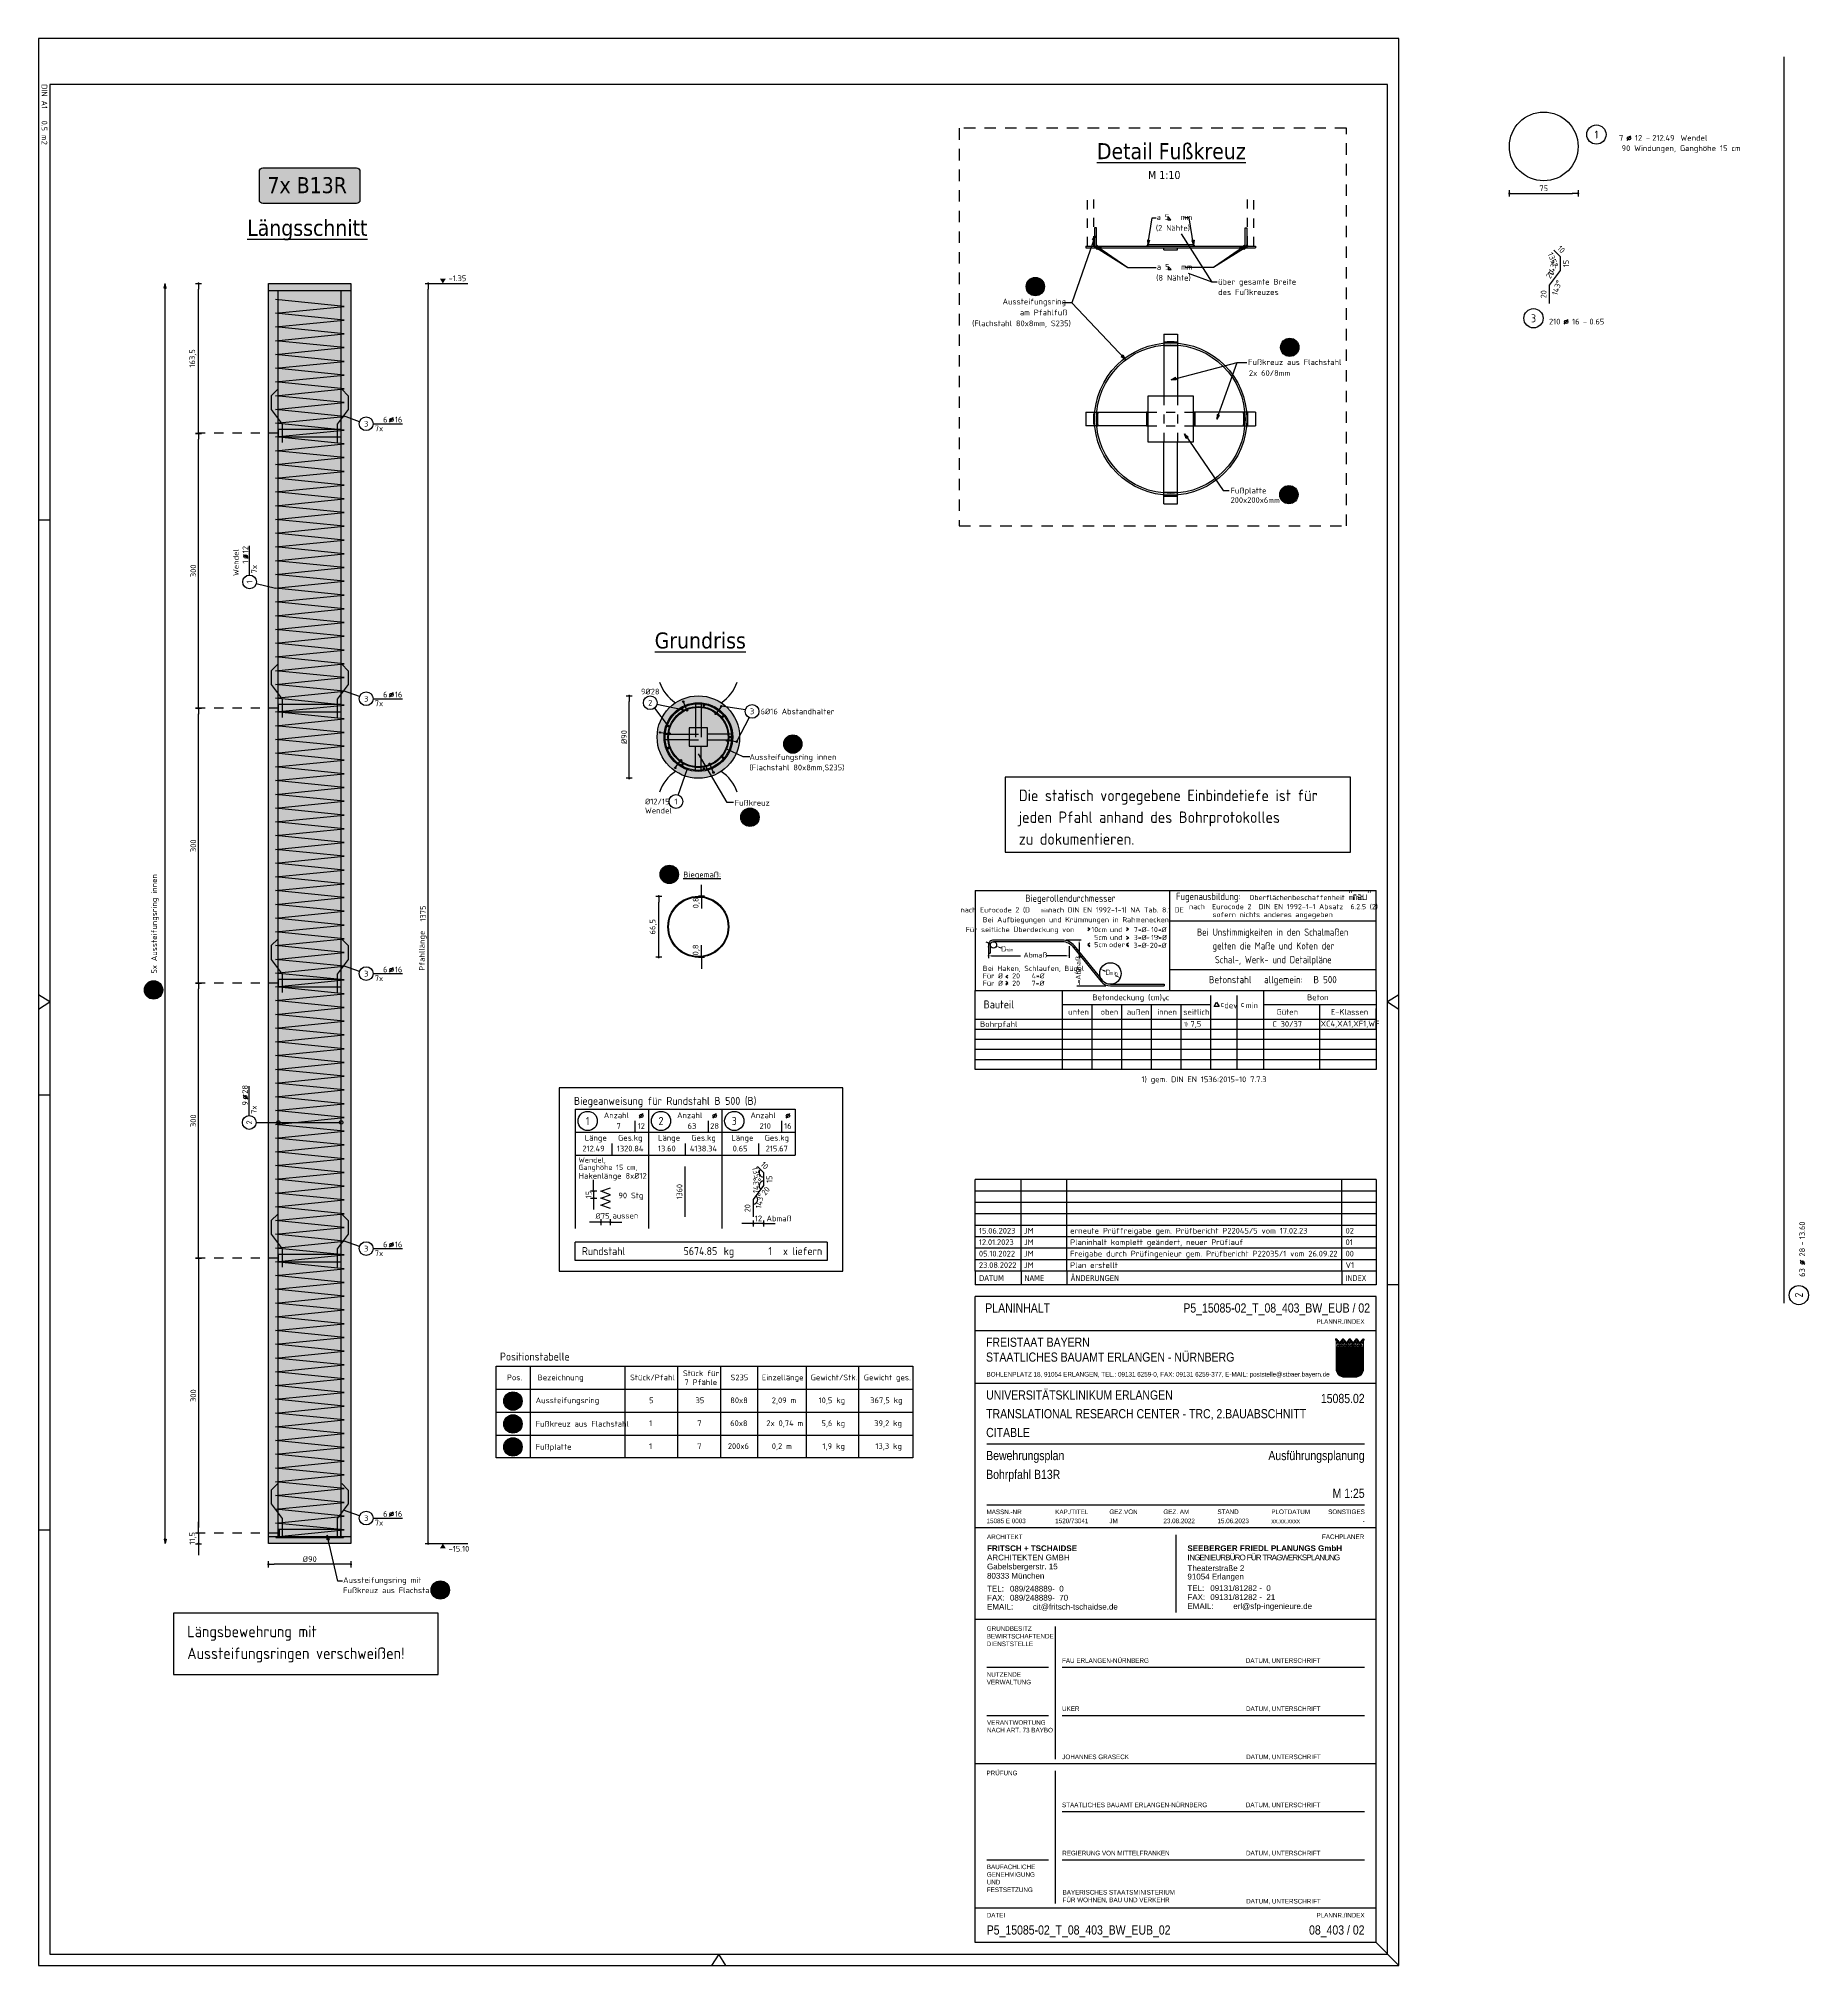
# Model space of a CAD drawing. Extents: x 21 to 40.3, y -0.2 to 20.9.
import ezdxf
from ezdxf.enums import TextEntityAlignment as Align

# ---------------------------------------------------------------- set-up
doc = ezdxf.new("R2010")
doc.units = 0
doc.header["$LTSCALE"] = 0.25
for name, pattern in [('AUSGEZOGEN', [1000.01, 1000, 0.01]), ('DASHDOT2', [0.5, 0.25, -0.125, 0, -0.125]), ('DOT', [0.175, 0.05, -0.125]), ('PUNKT', [0.175, 0.05, -0.125]), ('STRICHLINIE', [0.75, 0.5, -0.25])]:
    doc.linetypes.add(name, pattern=pattern)
for name, color, linetype in [('1__LINE_ACI_7', 7, 'Continuous'), ('40 A Plankopf Text F+T', 7, 'Continuous'), ('ACHSEN', 7, 'Continuous'), ('BET-ANS', 7, 'Continuous'), ('BET-SCHN', 6, 'Continuous'), ('BETON', 7, 'Continuous'), ('DETAIL', 7, 'Continuous'), ('DRUEBER', 7, 'Continuous'), ('grau_hell', 7, 'Continuous'), ('grau_mittel', 7, 'Continuous'), ('HILFE', 7, 'Continuous'), ('koten', 7, 'Continuous'), ('MASSE', 7, 'Continuous'), ('OBJEKT', 7, 'Continuous'), ('POS', 7, 'Continuous'), ('RAHMEN', 7, 'Continuous'), ('RND', 7, 'Continuous'), ('RND_BILD', 7, 'Continuous'), ('STAHL', 7, 'Continuous'), ('STEMPEL', 7, 'Continuous'), ('TEXT', 7, 'Continuous')]:
    doc.layers.add(name, color=color, linetype=linetype)
doc.layers.add('NOPLOT', color=7, linetype='Continuous', plot=False)
doc.styles.add('ERSTELLTER_STIL_3', font='arial.ttf')
doc.styles.add('ERSTELLTER_STIL_4', font='arialbd.ttf')
doc.styles.add('helv', font='tahoma.ttf')
doc.styles.add('plankopf_ArialN', font='ARIALN.TTF')
doc.styles.add('txt', font='isocp.shx')
doc.dimstyles.new('DOT_I', dxfattribs={"dimscale": 0.25, "dimtxt": 0.25, "dimasz": 0.25, "dimexe": 0.1, "dimexo": 0.3, "dimgap": 0.1, "dimtad": 1, "dimdec": 3, "dimzin": 3, "dimtxsty": 'txt', "dimblk": 'DOT', "dimblk1": 'DOT', "dimblk2": 'DOT', "dimsah": 1, "dimcen": 0.1, "dimse1": 1, "dimse2": 1, "dimazin": 0, "dimtfac": 1, "dimtdec": 4, "dimtix": 1, "dimtmove": 2, "dimatfit": 3, "dimfxl": 0, "dimtvp": 1, "dimtolj": 1, "dimtzin": 0, "dimarcsym": 0})
pattern_1 = [(0, (-322.07857, -163.97815), (8e-17, 0.254), [])]

# ---------------------------------------------------------------- blocks, each defined once
blk = doc.blocks.new('DINA1')
at = {"layer": 'RAHMEN'}
for p, q in [((0, 59.4), (0, 0)), ((84.1, 59.4), (0, 59.4)), ((84.1, 0), (84.1, 59.4)), ((0, 0), (84.1, 0))]:
    blk.add_line(p, q, dxfattribs=at)
at = {"layer": 'RAHMEN', "color": 5}
for p, q in [((2, 58.9), (2, 0.5)), ((83.6, 58.9), (2, 58.9)), ((83.6, 0.5), (83.6, 58.9)), ((2, 0.5), (83.6, 0.5))]:
    blk.add_line(p, q, dxfattribs=at)
at = {"layer": 'RAHMEN', "color": 7, "linetype": 'Continuous'}
for p, q in [((41.74, 59.4), (42.05, 58.9)), ((42.05, 58.9), (42.36, 59.4)), ((84.1, 30.01), (83.6, 29.7)), ((83.6, 29.7), (84.1, 29.39)), ((42.05, 0.5), (41.74, 0)), ((42.36, 0), (42.05, 0.5))]:
    blk.add_line(p, q, dxfattribs=at)
at = {"layer": 'RAHMEN', "color": 7}
for p, q in [((21, 0), (21, 0.5)), ((46.1, 0), (46.1, 0.5)), ((65.1, 0.5), (65.1, 0))]:
    blk.add_line(p, q, dxfattribs=at)
at = {"layer": 'RAHMEN', "color": 7, "style": 'txt'}
blk.add_text('DIN A1   0.5 m2', height=0.25, dxfattribs=at).set_placement((1.989, 0.133))
blk = doc.blocks.new('Bundeslandwappen')
at = {"lineweight": 9, "true_color": 0xffffff}
for points in [[(-5.75, 16.5), (-5.98, 16.5), (-5.98, 16.29), (-5.75, 16.29)], [(-5.09, 15.68), (-5.31, 15.68), (-5.31, 15.47), (-5.09, 15.47)], [(-3.49, 15.68), (-3.71, 15.68), (-3.71, 15.47), (-3.49, 15.47)], [(-2.82, 16.5), (-3.05, 16.5), (-3.05, 16.29), (-2.82, 16.29)], [(-2.15, 15.68), (-2.38, 15.68), (-2.38, 15.47), (-2.15, 15.47)], [(-0.56, 15.68), (-0.78, 15.68), (-0.78, 15.47), (-0.56, 15.47)], [(0.11, 16.5), (-0.11, 16.5), (-0.11, 16.29), (0.11, 16.29)], [(0.78, 15.68), (0.56, 15.68), (0.56, 15.47), (0.78, 15.47)], [(2.38, 15.68), (2.15, 15.68), (2.15, 15.47), (2.38, 15.47)], [(3.05, 16.5), (2.82, 16.5), (2.82, 16.29), (3.05, 16.29)], [(3.71, 15.68), (3.49, 15.68), (3.49, 15.47), (3.71, 15.47)], [(5.31, 15.68), (5.09, 15.68), (5.09, 15.47), (5.31, 15.47)], [(5.98, 16.5), (5.75, 16.5), (5.75, 16.29), (5.98, 16.29)]]:
    blk.add_hatch(color=7, dxfattribs=at).paths.add_polyline_path(points)
at = {"true_color": 0xffffff}
for points in [[(-5.34, 12.59), (-5.7, 12.59), (-5.7, 12.19), (-5.07, 11.96)], [(-3.57, 8.42), (-5.7, 9.18), (-5.7, 6.17), (-2.07, 4.88)], [(-1.42, 10.67), (-5.07, 11.96), (-3.57, 8.42), (0.08, 7.13)], [(0.86, 12.59), (-2.24, 12.59), (-1.42, 10.67), (2.23, 9.38)], [(3.96, 12.59), (1.66, 12.59), (4.37, 11.63)], [(5.7, 8.15), (2.23, 9.38), (3.73, 5.84), (5.7, 5.14)], [(5.7, 11.16), (4.37, 11.63), (5.7, 8.5)], [(-5.7, 6.14), (-5.7, 3.7, 0.041392), (-5.65, 3.14), (-4.21, 2.63)], [(-0.56, 1.34), (-4.21, 2.63), (-3.29, 0.45, 0.073774), (-2.3, 0.3), (-0.12, 0.3)], [(1.58, 3.59), (-2.07, 4.88), (-0.56, 1.34), (2.36, 0.3, 0.043654), (2.95, 0.36)], [(3.73, 5.84), (0.08, 7.13), (1.58, 3.59), (5.23, 2.29)]]:
    blk.add_hatch(color=7, dxfattribs=at).paths.add_polyline_path(points)
at = {"lineweight": 9}
h = blk.add_hatch(dxfattribs=at)
h.set_pattern_fill('ANSI31', color=256, scale=0.08, angle=315, style=0)
h.set_pattern_definition(pattern_1)
h.paths.add_polyline_path([(-5.07, 11.96), (-5.7, 12.19), (-5.7, 9.18), (-3.57, 8.42)])
h = blk.add_hatch(dxfattribs=at)
h.set_pattern_fill('ANSI31', color=256, scale=0.08, angle=315, style=0)
h.set_pattern_definition(pattern_1)
h.paths.add_polyline_path([(-2.24, 12.59), (-5.34, 12.59), (-5.07, 11.96), (-1.42, 10.67)])
h = blk.add_hatch(dxfattribs=at)
h.set_pattern_fill('ANSI31', color=256, scale=0.08, angle=315, style=0)
h.set_pattern_definition(pattern_1)
h.paths.add_polyline_path([(0.08, 7.13), (-3.57, 8.42), (-2.07, 4.88), (1.58, 3.59)])
h = blk.add_hatch(dxfattribs=at)
h.set_pattern_fill('ANSI31', color=256, scale=0.08, angle=315, style=0)
h.set_pattern_definition(pattern_1)
h.paths.add_polyline_path([(2.23, 9.38), (-1.42, 10.67), (0.08, 7.13), (3.73, 5.84)])
h = blk.add_hatch(dxfattribs=at)
h.set_pattern_fill('ANSI31', color=256, scale=0.08, angle=315, style=0)
h.set_pattern_definition(pattern_1)
h.paths.add_polyline_path([(4.37, 11.63), (1.66, 12.59), (0.86, 12.59), (2.23, 9.38), (5.7, 8.15), (5.7, 8.5)])
h = blk.add_hatch(dxfattribs=at)
h.set_pattern_fill('ANSI31', color=256, scale=0.08, angle=315, style=0)
h.set_pattern_definition(pattern_1)
h.paths.add_polyline_path([(5.7, 12.59), (3.96, 12.59), (4.37, 11.63), (5.7, 11.16)])
h = blk.add_hatch(dxfattribs=at)
h.set_pattern_fill('ANSI31', color=256, scale=0.08, angle=315, style=0)
h.set_pattern_definition(pattern_1)
h.paths.add_polyline_path([(-2.07, 4.88), (-5.7, 6.17), (-5.7, 6.14), (-4.21, 2.63), (-0.56, 1.34)])
h = blk.add_hatch(dxfattribs=at)
h.set_pattern_fill('ANSI31', color=256, scale=0.08, angle=315, style=0)
h.set_pattern_definition(pattern_1)
h.paths.add_polyline_path([(-4.21, 2.63), (-5.65, 3.14, 0.285055), (-3.29, 0.45)])
h = blk.add_hatch(dxfattribs=at)
h.set_pattern_fill('ANSI31', color=256, scale=0.08, angle=315, style=0)
h.set_pattern_definition(pattern_1)
h.paths.add_polyline_path([(-0.56, 1.34), (-0.12, 0.3), (2.3, 0.3, 0.004354), (2.36, 0.3)])
h = blk.add_hatch(dxfattribs=at)
h.set_pattern_fill('ANSI31', color=256, scale=0.08, angle=315, style=0)
h.set_pattern_definition(pattern_1)
h.paths.add_polyline_path([(5.31, 2.11), (5.23, 2.29), (1.58, 3.59), (2.95, 0.36, 0.22704)])
h = blk.add_hatch(dxfattribs=at)
h.set_pattern_fill('ANSI31', color=256, scale=0.08, angle=315, style=0)
h.set_pattern_definition(pattern_1)
h.paths.add_polyline_path([(5.7, 5.14), (3.73, 5.84), (5.23, 2.29), (5.37, 2.24, 0.111178), (5.7, 3.7)])
for p, q in [((-6, 16.1), (-6, 3.7)), ((-6, 13.29), (6, 13.29)), ((-6, 12.94), (6, 12.94)), ((-5.7, 12.59), (-5.7, 3.7)), ((-5.7, 12.59), (5.7, 12.59)), ((-5.7, 12.19), (5.7, 8.15)), ((-5.7, 9.18), (5.7, 5.14)), ((-5.64, 14.97), (-5.64, 15.18)), ((-5.61, 16.59), (-5.62, 16.68)), ((-5.34, 12.59), (-0.12, 0.3)), ((-5.33, 15.19), (-5.33, 15.05)), ((-4.68, 14.54), (-5.26, 14.54)), ((-4.12, 14.54), (-3.54, 14.54)), ((-3.47, 15.19), (-3.47, 15.05)), ((-3.36, 13.9), (-2.93, 14.17)), ((-2.93, 13.63), (-3.36, 13.9)), ((-3.19, 16.59), (-3.18, 16.67)), ((-3.16, 14.97), (-3.16, 15.18)), ((-2.93, 15.58), (-2.93, 14.47)), ((-2.93, 14.17), (-2.5, 13.9)), ((-2.5, 13.9), (-2.93, 13.63)), ((-2.71, 14.97), (-2.71, 15.18)), ((-2.68, 16.59), (-2.69, 16.67)), ((-2.4, 15.19), (-2.4, 15.05)), ((-1.74, 14.54), (-2.32, 14.54)), ((-2.24, 12.59), (2.95, 0.36)), ((-1.19, 14.54), (-0.61, 14.54)), ((-0.54, 15.19), (-0.54, 15.05)), ((0, 14.17), (-0.43, 13.9)), ((-0.43, 13.9), (0, 13.63)), ((-0.25, 16.59), (-0.24, 16.67)), ((-0.22, 14.97), (-0.22, 15.18)), ((0, 15.58), (0, 14.47)), ((0.43, 13.9), (0, 14.17)), ((0, 13.63), (0.43, 13.9)), ((0.22, 14.97), (0.22, 15.18)), ((0.25, 16.59), (0.24, 16.67)), ((0.54, 15.19), (0.54, 15.05)), ((1.19, 14.54), (0.61, 14.54)), ((0.86, 12.59), (5.31, 2.11)), ((1.66, 12.59), (5.7, 11.16)), ((1.74, 14.54), (2.32, 14.54)), ((2.4, 15.19), (2.4, 15.05)), ((2.93, 14.17), (2.5, 13.9)), ((2.5, 13.9), (2.93, 13.63)), ((2.68, 16.59), (2.69, 16.67)), ((2.71, 14.97), (2.71, 15.18)), ((2.93, 15.58), (2.93, 14.47)), ((3.36, 13.9), (2.93, 14.17)), ((2.93, 13.63), (3.36, 13.9)), ((3.16, 14.97), (3.16, 15.18)), ((3.19, 16.59), (3.18, 16.67)), ((3.47, 15.19), (3.47, 15.05)), ((4.12, 14.54), (3.54, 14.54)), ((3.96, 12.59), (5.7, 8.5)), ((4.68, 14.54), (5.26, 14.54)), ((5.33, 15.19), (5.33, 15.05)), ((5.61, 16.59), (5.62, 16.68)), ((5.64, 14.97), (5.64, 15.18)), ((5.7, 3.7), (5.7, 12.59)), ((6, 3.7), (6, 16.1)), ((-5.7, 6.17), (5.37, 2.24)), ((-5.7, 6.14), (-3.29, 0.45)), ((-5.66, 3.14), (2.36, 0.3)), ((-2.3, 0.3), (2.3, 0.3)), ((-2.3, 0), (2.3, 0))]:
    blk.add_line(p, q, dxfattribs=at)
for points in [[(-5.75, 16.29), (-5.98, 16.29), (-5.98, 16.5), (-5.75, 16.5)], [(-5.09, 15.47), (-5.31, 15.47), (-5.31, 15.68), (-5.09, 15.68)], [(-4.07, 13.71), (-4.83, 13.71), (-4.83, 14.1), (-4.07, 14.1)], [(-3.71, 15.47), (-3.49, 15.47), (-3.49, 15.68), (-3.71, 15.68)], [(-2.82, 16.29), (-3.05, 16.29), (-3.05, 16.5), (-2.82, 16.5)], [(-2.15, 15.47), (-2.38, 15.47), (-2.38, 15.68), (-2.15, 15.68)], [(-1.8, 13.71), (-1.04, 13.71), (-1.04, 14.1), (-1.8, 14.1)], [(-0.78, 15.47), (-0.56, 15.47), (-0.56, 15.68), (-0.78, 15.68)], [(0.11, 16.29), (-0.11, 16.29), (-0.11, 16.5), (0.11, 16.5)], [(0.78, 15.47), (0.56, 15.47), (0.56, 15.68), (0.78, 15.68)], [(1.8, 13.71), (1.04, 13.71), (1.04, 14.1), (1.8, 14.1)], [(2.15, 15.47), (2.38, 15.47), (2.38, 15.68), (2.15, 15.68)], [(3.05, 16.29), (2.82, 16.29), (2.82, 16.5), (3.05, 16.5)], [(3.71, 15.47), (3.49, 15.47), (3.49, 15.68), (3.71, 15.68)], [(4.07, 13.71), (4.83, 13.71), (4.83, 14.1), (4.07, 14.1)], [(5.09, 15.47), (5.31, 15.47), (5.31, 15.68), (5.09, 15.68)], [(5.75, 16.29), (5.98, 16.29), (5.98, 16.5), (5.75, 16.5)]]:
    blk.add_lwpolyline(points, close=True, dxfattribs=at)
for centre in [(-5.28, 13.9), (-3.71, 13.9), (-2.2, 13.9), (-0.68, 13.9), (0.68, 13.9), (2.2, 13.9), (3.71, 13.9), (5.28, 13.9)]:
    blk.add_circle(centre, 0.123, dxfattribs=at)
for centre, radius, start, end in [((-2.93, 16.58), 0.264, 24.0166, 155.34093), ((0, 16.58), 0.264, 24.0166, 155.34093), ((2.93, 16.58), 0.264, 24.0166, 155.34093), ((-5.89, 16.45), 0.362, 44.66814, 253.11831), ((-5.67, 16.67), 0.05, 6.6615, 44.66814), ((-5.49, 15.18), 0.157, 3.2756, 179.55206), ((-5.19, 14.99), 0.453, 182.83284, 261.30427), ((-5.56, 16.59), 0.05, 186.6615, 265.62087), ((-5.42, 15.99), 0.179, 74.78828, 15.13561), ((-5.59, 16.26), 0.281, 346.02321, 85.62087), ((-5.36, 16.21), 0.05, 254.78828, 346.02321), ((-5.26, 15.23), 0.191, 249.63581, 3.08566), ((-5.2, 16.05), 0.05, 93.06329, 195.13561), ((-5.19, 15.87), 0.224, 350.95424, 93.06329), ((-5.02, 15.24), 0.05, 82.94673, 183.08566), ((-4.99, 15.54), 0.249, 262.94673, 77.88554), ((-4.92, 15.83), 0.05, 170.95424, 257.88554), ((-4.62, 14.89), 0.224, 71.40005, 0), ((-4.71, 14.85), 0.312, 275.96495, 353.97732), ((-4.4, 15.24), 0.208, 317.07745, 222.92255), ((-4.18, 14.89), 0.224, 180, 108.59995), ((-4.09, 14.85), 0.312, 186.02268, 264.03505), ((-3.81, 15.54), 0.249, 102.11446, 277.05327), ((-3.88, 15.83), 0.05, 282.11446, 9.04576), ((-3.61, 15.87), 0.224, 86.93671, 189.04576), ((-3.78, 15.24), 0.05, 356.91434, 97.05327), ((-3.54, 15.23), 0.191, 176.91434, 290.36419), ((-3.6, 16.05), 0.05, 344.86439, 86.93671), ((-3.38, 15.99), 0.179, 164.86439, 105.21172), ((-3.61, 14.99), 0.453, 278.69573, 357.16716), ((-3.21, 16.26), 0.281, 94.37913, 193.97679), ((-3.44, 16.21), 0.05, 193.97679, 285.21172), ((-3.31, 15.18), 0.157, 0.44794, 176.7244), ((-3.24, 16.59), 0.05, 274.37913, 353.3385), ((-3.13, 16.67), 0.05, 155.22882, 173.3385), ((-2.55, 15.18), 0.157, 3.2756, 179.55206), ((-2.26, 14.99), 0.453, 182.83284, 261.30427), ((-2.74, 16.66), 0.05, 6.6615, 24.0166), ((-2.63, 16.59), 0.05, 186.6615, 265.62087), ((-2.49, 15.99), 0.179, 74.78828, 15.13561), ((-2.65, 16.26), 0.281, 346.02321, 85.62087), ((-2.43, 16.21), 0.05, 254.78828, 346.02321), ((-2.33, 15.23), 0.191, 249.63581, 3.08566), ((-2.27, 16.05), 0.05, 93.06329, 195.13561), ((-2.26, 15.87), 0.224, 350.95424, 93.06329), ((-2.09, 15.24), 0.05, 82.94673, 183.08566), ((-2.05, 15.54), 0.249, 262.94673, 77.88554), ((-1.99, 15.83), 0.05, 170.95424, 257.88554), ((-1.69, 14.89), 0.224, 71.40005, 0), ((-1.78, 14.85), 0.312, 275.96495, 353.97732), ((-1.47, 15.24), 0.208, 317.07745, 222.92255), ((-1.24, 14.89), 0.224, 180, 108.59995), ((-1.16, 14.85), 0.312, 186.02268, 264.03505), ((-0.88, 15.54), 0.249, 102.11446, 277.05327), ((-0.94, 15.83), 0.05, 282.11446, 9.04576), ((-0.67, 15.87), 0.224, 86.93671, 189.04576), ((-0.84, 15.24), 0.05, 356.91434, 97.05327), ((-0.6, 15.23), 0.191, 176.91434, 290.36419), ((-0.66, 16.05), 0.05, 344.86439, 86.93671), ((-0.44, 15.99), 0.179, 164.86439, 105.21172), ((-0.68, 14.99), 0.453, 278.69573, 357.16716), ((-0.28, 16.26), 0.281, 94.37913, 193.97679), ((-0.5, 16.21), 0.05, 193.97679, 285.21172), ((-0.38, 15.18), 0.157, 0.44794, 176.7244), ((-0.3, 16.59), 0.05, 274.37913, 353.3385), ((-0.19, 16.67), 0.05, 155.22882, 173.3385), ((0.38, 15.18), 0.157, 3.2756, 179.55206), ((0.68, 14.99), 0.453, 182.83284, 261.30427), ((0.19, 16.66), 0.05, 6.6615, 24.0166), ((0.3, 16.59), 0.05, 186.6615, 265.62087), ((0.44, 15.99), 0.179, 74.78828, 15.13561), ((0.28, 16.26), 0.281, 346.02321, 85.62087), ((0.5, 16.21), 0.05, 254.78828, 346.02321), ((0.6, 15.23), 0.191, 249.63581, 3.08566), ((0.66, 16.05), 0.05, 93.06329, 195.13561), ((0.67, 15.87), 0.224, 350.95424, 93.06329), ((0.84, 15.24), 0.05, 82.94673, 183.08566), ((0.88, 15.54), 0.249, 262.94673, 77.88554), ((0.94, 15.83), 0.05, 170.95424, 257.88554), ((1.24, 14.89), 0.224, 71.40005, 0), ((1.16, 14.85), 0.312, 275.96495, 353.97732), ((1.47, 15.24), 0.208, 317.07745, 222.92255), ((1.69, 14.89), 0.224, 180, 108.59995), ((1.78, 14.85), 0.312, 186.02268, 264.03505), ((2.05, 15.54), 0.249, 102.11446, 277.05327), ((1.99, 15.83), 0.05, 282.11446, 9.04576), ((2.26, 15.87), 0.224, 86.93671, 189.04576), ((2.09, 15.24), 0.05, 356.91434, 97.05327), ((2.33, 15.23), 0.191, 176.91434, 290.36419), ((2.27, 16.05), 0.05, 344.86439, 86.93671), ((2.49, 15.99), 0.179, 164.86439, 105.21172), ((2.26, 14.99), 0.453, 278.69573, 357.16716), ((2.65, 16.26), 0.281, 94.37913, 193.97679), ((2.43, 16.21), 0.05, 193.97679, 285.21172), ((2.55, 15.18), 0.157, 0.44794, 176.7244), ((2.63, 16.59), 0.05, 274.37913, 353.3385), ((2.74, 16.67), 0.05, 155.22882, 173.3385), ((3.31, 15.18), 0.157, 3.2756, 179.55206), ((3.61, 14.99), 0.453, 182.83284, 261.30427), ((3.13, 16.66), 0.05, 6.6615, 24.0166), ((3.24, 16.59), 0.05, 186.6615, 265.62087), ((3.38, 15.99), 0.179, 74.78828, 15.13561), ((3.21, 16.26), 0.281, 346.02321, 85.62087), ((3.44, 16.21), 0.05, 254.78828, 346.02321), ((3.54, 15.23), 0.191, 249.63581, 3.08566), ((3.6, 16.05), 0.05, 93.06329, 195.13561), ((3.61, 15.87), 0.224, 350.95424, 93.06329), ((3.78, 15.24), 0.05, 82.94673, 183.08566), ((3.81, 15.54), 0.249, 262.94673, 77.88554), ((3.88, 15.83), 0.05, 170.95424, 257.88554), ((4.18, 14.89), 0.224, 71.40005, 0), ((4.09, 14.85), 0.312, 275.96495, 353.97732), ((4.4, 15.24), 0.208, 317.07745, 222.92255), ((4.62, 14.89), 0.224, 180, 108.59995), ((4.71, 14.85), 0.312, 186.02268, 264.03505), ((4.99, 15.54), 0.249, 102.11446, 277.05327), ((4.92, 15.83), 0.05, 282.11446, 9.04576), ((5.19, 15.87), 0.224, 86.93671, 189.04576), ((5.02, 15.24), 0.05, 356.91434, 97.05327), ((5.26, 15.23), 0.191, 176.91434, 290.36419), ((5.2, 16.05), 0.05, 344.86439, 86.93671), ((5.42, 15.99), 0.179, 164.86439, 105.21172), ((5.19, 14.99), 0.453, 278.69573, 357.16716), ((5.59, 16.26), 0.281, 94.37913, 193.97679), ((5.36, 16.21), 0.05, 193.97679, 285.21172), ((5.49, 15.18), 0.157, 0.44794, 176.7244), ((5.56, 16.59), 0.05, 274.37913, 353.3385), ((5.67, 16.67), 0.05, 135.33186, 173.3385), ((5.89, 16.45), 0.362, 286.88169, 135.33186), ((-2.3, 3.7), 3.7, 180, 270), ((-2.3, 3.7), 3.4, 180, 270), ((2.3, 3.7), 3.7, 270, 0), ((2.3, 3.7), 3.4, 270, 0)]:
    blk.add_arc(centre, radius, start, end, dxfattribs=at)
blk = doc.blocks.new('Plankopf_PU')
for p, q in [((-18.5, 25.4), (-18.5, 27.7)), ((-1, 27.7), (-18.5, 27.7)), ((-1, 27.7), (-18.5, 27.7)), ((-1, 25.4), (-1, 27.7)), ((-1, 25.4), (-18.5, 25.4)), ((-1, 25.4), (-18.5, 25.4)), ((-18.5, 19.1), (-18.5, 25.4)), ((-1, 19.1), (-1, 25.4)), ((-1.5, 22.75), (-18, 22.75)), ((-18, 20.1), (-1.5, 20.1)), ((-18.5, 15.1), (-18.5, 19.1)), ((-1, 19.1), (-18.5, 19.1)), ((-9.75, 18.8), (-9.75, 15.4)), ((-1, 15.1), (-1, 19.1)), ((-1, 15.1), (-18.5, 15.1)), ((-1, 15.1), (-18.5, 15.1)), ((-18.5, 8.8), (-18.5, 15.1)), ((-15, 9), (-15, 14.8)), ((-1, 8.8), (-1, 15.1)), ((-15.3, 13), (-18, 13)), ((-1.5, 13), (-14.7, 13)), ((-15.3, 10.9), (-18, 10.9)), ((-1.5, 10.9), (-14.7, 10.9)), ((-18.5, 2.5), (-18.5, 8.8)), ((-1, 8.8), (-18.5, 8.8)), ((-15, 2.7), (-15, 8.5)), ((-1, 2.5), (-1, 8.8)), ((-1.5, 6.7), (-14.7, 6.7)), ((-15.3, 4.6), (-18, 4.6)), ((-1.5, 4.6), (-14.7, 4.6)), ((-1, 2.5), (-18.5, 2.5)), ((-18.5, 1), (-18.5, 2.5)), ((-1, 2.5), (-18.5, 2.5)), ((-1, 1), (-1, 2.5)), ((-1, 1), (-18.5, 1))]:
    blk.add_line(p, q)
at = {"xscale": 0.1, "yscale": 0.1, "zscale": 0.1}
blk.add_blockref('Bundeslandwappen', (-2.148, 25.669), dxfattribs=at)
at = {"linetype": 'AUSGEZOGEN', "lineweight": 35, "style": 'plankopf_ArialN'}
for s, height, p in [('FREISTAAT BAYERN', 0.4, (-18.032, 27.401)), ('PRÜFUNG', 0.2, (-18.013, 8.5))]:
    blk.add_text(s, height=height, dxfattribs=at).set_placement(p, align=Align.TOP_LEFT)
blk.add_text('STAATLICHES BAUAMT ERLANGEN - NÜRNBERG', height=0.4, dxfattribs=at).set_placement((-18.032, 26.552), align=Align.MIDDLE_LEFT)
at = {"style": 'plankopf_ArialN'}
for s, p in [('BOHLENPLATZ 18, 91054 ERLANGEN, TEL.: 09131 6259-0, FAX: 09131 6259-377, E-MAIL: poststelle@stbaer.bayern.de', (-18.012, 25.702)), ('MASSN.-NR', (-18.011, 19.698)), ('KAP./TITEL', (-15.01, 19.698)), ('GEZ.VON', (-12.644, 19.7)), ('GEZ. AM', (-10.286, 19.7)), ('STAND', (-7.927, 19.702)), ('PLOTDATUM', (-5.574, 19.7)), ('FAU ERLANGEN-NÜRNBERG', (-14.712, 13.207)), ('DATUM, UNTERSCHRIFT', (-6.687, 13.207)), ('UKER', (-14.712, 11.107)), ('DATUM, UNTERSCHRIFT', (-6.68, 11.106)), ('JOHANNES GRASECK', (-14.7, 9.005)), ('DATUM, UNTERSCHRIFT', (-6.675, 9.005)), ('STAATLICHES BAUAMT ERLANGEN-NÜRNBERG', (-14.712, 6.907)), ('DATUM, UNTERSCHRIFT', (-6.687, 6.907)), ('REGIERUNG VON MITTELFRANKEN', (-14.705, 4.806)), ('DATUM, UNTERSCHRIFT', (-6.68, 4.806)), ('DATUM, UNTERSCHRIFT', (-6.675, 2.705)), ('DATEI', (-18.002, 2.095))]:
    blk.add_text(s, height=0.2, dxfattribs=at).set_placement(p)
for s, p in [('SONSTIGES', (-1.493, 19.7)), ('PLANNR./INDEX', (-1.501, 2.095))]:
    blk.add_text(s, height=0.2, dxfattribs=at).set_placement(p, align=Align.RIGHT)
at = {"linetype": 'AUSGEZOGEN', "lineweight": 35, "style": 'plankopf_ArialN'}
blk.add_text('ARCHITEKT', height=0.2, dxfattribs=at).set_placement((-17.989, 18.607))
blk.add_text('FACHPLANER', height=0.2, dxfattribs=at).set_placement((-1.52, 18.611), align=Align.RIGHT)
at = {"insert": (-5.574, 19.303), "char_height": 0.2, "attachment_point": 7, "style": 'plankopf_ArialN'}
blk.add_mtext('xx.xx.xxxx', dxfattribs=at)
at = {"char_height": 0.2, "attachment_point": 1, "style": 'plankopf_ArialN'}
for s, insert, width in [('GRUNDBESITZ\\PBEWIRTSCHAFTENDE DIENSTSTELLE', (-18, 14.804), 2.5), ('NUTZENDE^JVERWALTUNG', (-17.998, 12.8), 2.69843), ('VERANTWORTUNG  NACH ART. 73 BAYBO', (-17.988, 10.705), 2.68768), ('BAUFACHLICHE GENEHMIGUNG UND FESTSETZUNG', (-17.998, 4.404), 2.2311), ('BAYERISCHES STAATSMINISTERIUM ^JFÜR WOHNEN, BAU UND VERKEHR', (-14.689, 3.294), 9.29412)]:
    blk.add_mtext(s, dxfattribs=dict(at, insert=insert, width=width))
at = {"style": 'plankopf_ArialN'}
for tag, p in [('PROJEKTBEZEICHNUNGZ1', (-18.025, 24.578)), ('PROJEKTBEZEICHNUNGZ2', (-18.025, 23.761)), ('PROJEKTBEZEICHNUNGZ3', (-18.025, 22.941))]:
    blk.add_attdef(tag, text='', height=0.4, dxfattribs=at).set_placement(p, align=Align.BOTTOM_LEFT)
for tag, p in [('GEB.-NR', (-1.5, 24.946)), ('0.000X', (-1.507, 1.749))]:
    blk.add_attdef(tag, text='', height=0.4, dxfattribs=at).set_placement(p, align=Align.TOP_RIGHT)
for tag, p, height in [('PLANINHALTZ1', (-18.025, 22.055), 0.4), ('PLANINHALTZ2', (-18.025, 21.232), 0.4), ('PLANINHALTZ3', (-18.025, 20.409), 0.4), ('MASSN.-NR', (-18.005, 19.303), 0.2), ('KAPITEL/TITEL', (-15.01, 19.303), 0.2), ('GEZ_VON', (-12.644, 19.303), 0.2), ('GEZ_AM', (-10.286, 19.303), 0.2), ('STAND', (-7.927, 19.303), 0.2)]:
    blk.add_attdef(tag, p, '', height=height, dxfattribs=at)
for tag, height, p in [('PLANUNGSPHASE', 0.4, (-1.5, 22.055)), ('PROJEKTKATEGORIE', 0.4, (-1.5, 21.232)), ('MAßSTAB', 0.4, (-1.5, 20.409)), ('SONSTIGES', 0.2, (-1.5, 19.303))]:
    blk.add_attdef(tag, text='', height=height, dxfattribs=at).set_placement(p, align=Align.RIGHT)
at = {"layer": '40 A Plankopf Text F+T', "color": 7, "linetype": 'Continuous', "lineweight": 13, "char_height": 0.25, "attachment_point": 7}
for s, insert, style in [('\\A1;ARCHITEKTEN GMBH', (-17.988, 17.68), 'ERSTELLTER_STIL_3'), ('\\A1;FRITSCH + TSCHAIDSE ', (-17.988, 18.081), 'ERSTELLTER_STIL_4'), ('\\A1;SEEBERGER FRIEDL PLANUNGS GmbH', (-9.238, 18.081), 'ERSTELLTER_STIL_4'), ('\\A1;{\\T0.8;INGENIEURBÜRO FÜR TRAGWERKSPLANUNG}', (-9.238, 17.68), 'ERSTELLTER_STIL_3'), ('\\A1;80333 München', (-17.988, 16.879), 'ERSTELLTER_STIL_3'), ('\\A1;Gabelsbergerstr. 15', (-17.988, 17.212), 'ERSTELLTER_STIL_3'), ('\\A1;Theaterstraße 2', (-9.238, 17.212), 'ERSTELLTER_STIL_3'), ('\\A1;91054 Erlangen', (-9.238, 16.771), 'ERSTELLTER_STIL_3')]:
    blk.add_mtext(s, dxfattribs=dict(at, insert=insert, style=style))
at = {"layer": '40 A Plankopf Text F+T', "color": 7, "linetype": 'Continuous', "lineweight": 13, "char_height": 0.25, "attachment_point": 7, "line_spacing_factor": 0.945293, "style": 'ERSTELLTER_STIL_3'}
for s, insert in [('\\A1;TEL: ^I089/248889-  0\\PFAX: ^I089/248889-  70\\PEMAIL: ^Icit@fritsch-tschaidse.de', (-17.988, 15.481)), ('\\A1;TEL: ^I09131/81282 -  0\\PFAX: ^I09131/81282 -  21\\PEMAIL: ^Ierl@sfp-ingenieure.de', (-9.238, 15.481))]:
    blk.add_mtext(s, dxfattribs=dict(at, insert=insert))
blk = doc.blocks.new('Plankopf-ER')
at = {"layer": 'RAHMEN', "color": 7, "linetype": 'Continuous'}
for p, q in [((-0.5, 4.6), (-18, 4.6)), ((-18, 4.1), (-18, 4.6)), ((-16, 4.1), (-16, 4.6)), ((-14, 4.1), (-14, 4.6)), ((-2, 4.1), (-2, 4.6)), ((-0.5, 4.6), (-0.5, 4.1)), ((-0.5, 4.1), (-18, 4.1)), ((-18, 3.6), (-18, 4.1)), ((-0.5, 3.6), (-18, 3.6)), ((-18, 3.1), (-18, 3.6)), ((-16, 3.6), (-16, 4.1)), ((-16, 3.1), (-16, 3.6)), ((-14, 3.6), (-14, 4.1)), ((-14, 3.1), (-14, 3.6)), ((-2, 3.6), (-2, 4.1)), ((-2, 3.1), (-2, 3.6)), ((-0.5, 4.1), (-0.5, 3.6)), ((-0.5, 3.6), (-0.5, 3.1)), ((-0.5, 3.1), (-18, 3.1)), ((-18, 2.6), (-18, 3.1)), ((-0.5, 2.6), (-18, 2.6)), ((-18, 2.1), (-18, 2.6)), ((-16, 2.6), (-16, 3.1)), ((-16, 2.1), (-16, 2.6)), ((-14, 2.6), (-14, 3.1)), ((-14, 2.1), (-14, 2.6)), ((-2, 2.6), (-2, 3.1)), ((-2, 2.1), (-2, 2.6)), ((-0.5, 3.1), (-0.5, 2.6)), ((-0.5, 2.6), (-0.5, 2.1)), ((-0.5, 2.1), (-18, 2.1)), ((-18, 1.6), (-18, 2.1)), ((-16, 1.6), (-16, 2.1)), ((-14, 1.6), (-14, 2.1)), ((-2, 1.6), (-2, 2.1)), ((-0.5, 2.1), (-0.5, 1.6)), ((-0.5, 1.6), (-18, 1.6)), ((-18, 1.1), (-18, 1.6)), ((-0.5, 1.1), (-18, 1.1)), ((-18, 0.6), (-18, 1.1)), ((-16, 1.1), (-16, 1.6)), ((-16, 0.6), (-16, 1.1)), ((-14, 1.1), (-14, 1.6)), ((-14, 0.6), (-14, 1.1)), ((-2, 1.1), (-2, 1.6)), ((-2, 0.6), (-2, 1.1)), ((-0.5, 1.6), (-0.5, 1.1)), ((-0.5, 1.1), (-0.5, 0.6)), ((-0.5, 0.6), (-18, 0.6)), ((-18, 0.6), (-18, 0)), ((-0.5, 0), (-18, 0)), ((-16, 0.6), (-16, 0)), ((-14, 0.6), (-14, 0)), ((-2, 0.6), (-2, 0)), ((-0.5, 0.6), (-0.5, 0))]:
    blk.add_line(p, q, dxfattribs=at)
at = {"layer": 'RAHMEN', "color": 7, "linetype": 'Continuous', "style": 'txt'}
for tag, p in [('INDEX-D8', (-17.841, 4.242)), ('INDEX-N8', (-15.876, 4.242)), ('INDEX-X8', (-13.857, 4.242)), ('INDEX8', (-1.833, 4.242)), ('INDEX-D7', (-17.841, 3.742)), ('INDEX-D6', (-17.841, 3.242)), ('INDEX-N7', (-15.876, 3.742)), ('INDEX-N6', (-15.876, 3.242)), ('INDEX-X7', (-13.857, 3.742)), ('INDEX-X6', (-13.857, 3.242)), ('INDEX7', (-1.833, 3.742)), ('INDEX6', (-1.833, 3.242)), ('INDEX-D5', (-17.841, 2.742)), ('INDEX-N5', (-15.876, 2.742)), ('INDEX-X5', (-13.857, 2.742)), ('INDEX5', (-1.833, 2.742)), ('INDEX-D4', (-17.841, 2.242)), ('INDEX-D3', (-17.841, 1.742)), ('INDEX-N4', (-15.876, 2.242)), ('INDEX-N3', (-15.876, 1.742)), ('INDEX-X4', (-13.857, 2.242)), ('INDEX-X3', (-13.857, 1.742)), ('INDEX4', (-1.833, 2.242)), ('INDEX3', (-1.833, 1.742)), ('INDEX-D2', (-17.841, 1.242)), ('INDEX-D1', (-17.841, 0.742)), ('INDEX-N2', (-15.876, 1.242)), ('INDEX-N1', (-15.876, 0.742)), ('INDEX-X2', (-13.857, 1.242)), ('INDEX-X1', (-13.857, 0.742)), ('INDEX2', (-1.833, 1.242)), ('INDEX1', (-1.833, 0.742))]:
    blk.add_attdef(tag, p, '', height=0.25, dxfattribs=at)
at = {"layer": 'STEMPEL', "color": 7, "linetype": 'Continuous', "style": 'helv'}
for s, p in [('DATUM', (-17.833, 0.176)), ('NAME', (-15.853, 0.176)), ('ÄNDERUNGEN', (-13.833, 0.176))]:
    blk.add_text(s, height=0.25, dxfattribs=at).set_placement(p)
at = {"layer": 'STEMPEL', "color": 7, "linetype": 'Continuous', "style": 'helv', "width": 0.8}
blk.add_text('INDEX', height=0.25, dxfattribs=at).set_placement((-1.833, 0.176))
blk = doc.blocks.new('OKRD_O')
at = {"color": 0, "linetype": 'ByBlock'}
blk.add_solid([(-0.125, 0.202), (0.125, 0.202), (0, 0)], dxfattribs=at)
at = {"color": 0, "linetype": 'ByBlock', "style": 'txt'}
blk.add_attdef('OKRD', (0.25, 0.1), '', height=0.25, dxfattribs=at)
blk = doc.blocks.new('DOT')
at = {"layer": 'MASSE', "color": 7, "linetype": 'Continuous'}
for p, q in [((0, 0), (-1, 0)), ((0, 0.54), (0, -0.54))]:
    blk.add_line(p, q, dxfattribs=at)
at = {"layer": 'MASSE', "color": 7, "linetype": 'Continuous', "const_width": 0.2}
blk.add_lwpolyline([(-0.1, 0, 1), (0.1, 0, 1)], format="xyb", close=True, dxfattribs=at)
blk = doc.blocks.new('*D27')
at = {"layer": 'Defpoints', "color": 0, "linetype": 'AUSGEZOGEN', "transparency": 16777216}
for p in [(25.204, 18.184), (25.204, 18.184), (25.204, 4.434)]:
    blk.add_point(p, dxfattribs=at)
at = {"layer": 'MASSE', "color": 0, "linetype": 'AUSGEZOGEN', "lineweight": -2, "transparency": 16777216}
blk.add_line((25.204, 4.497), (25.204, 18.122), dxfattribs=at)
at = {"layer": 'MASSE', "color": 0, "linetype": 'AUSGEZOGEN', "lineweight": -2, "transparency": 16777216, "xscale": 0.0625, "yscale": 0.0625, "zscale": 0.0625}
for p, rotation in [((25.204, 18.184), 90), ((25.204, 4.434), 270)]:
    blk.add_blockref('DOT', p, dxfattribs=dict(at, rotation=rotation))
at = {"layer": 'MASSE', "color": 0, "linetype": 'AUSGEZOGEN', "transparency": 16777216, "insert": (25.148, 11.309), "char_height": 0.0625, "attachment_point": 5, "rotation": 90, "style": 'txt'}
blk.add_mtext('\\A1;1375', dxfattribs=at)
blk = doc.blocks.new('OKRD_U')
at = {"color": 0, "linetype": 'ByBlock'}
blk.add_solid([(-0.125, -0.202), (0.125, -0.202), (0, 0)], dxfattribs=at)
at = {"color": 0, "linetype": 'ByBlock', "style": 'txt'}
blk.add_attdef('OKRD', (0.25, -0.35), '', height=0.25, dxfattribs=at)
blk = doc.blocks.new('*D28')
at = {"layer": 'Defpoints', "color": 0, "linetype": 'AUSGEZOGEN', "transparency": 16777216}
for p in [(23.462, 4.209), (23.462, 4.209), (24.362, 4.209)]:
    blk.add_point(p, dxfattribs=at)
at = {"layer": 'MASSE', "color": 0, "linetype": 'AUSGEZOGEN', "lineweight": -2, "transparency": 16777216}
blk.add_line((24.299, 4.209), (23.524, 4.209), dxfattribs=at)
at = {"layer": 'MASSE', "color": 0, "linetype": 'AUSGEZOGEN', "lineweight": -2, "transparency": 16777216, "xscale": 0.0625, "yscale": 0.0625, "zscale": 0.0625, "rotation": 180}
blk.add_blockref('DOT', (23.462, 4.209), dxfattribs=at)
at = {"layer": 'MASSE', "color": 0, "linetype": 'AUSGEZOGEN', "lineweight": -2, "transparency": 16777216, "xscale": 0.0625, "yscale": 0.0625, "zscale": 0.0625}
blk.add_blockref('DOT', (24.362, 4.209), dxfattribs=at)
at = {"layer": 'MASSE', "color": 0, "linetype": 'AUSGEZOGEN', "transparency": 16777216, "insert": (23.912, 4.266), "char_height": 0.0625, "attachment_point": 5, "style": 'txt'}
blk.add_mtext('\\A1;%%C90', dxfattribs=at)
blk = doc.blocks.new('pos_ausz')
at = {"layer": 'grau_hell', "true_color": 0xfcfcfc}
blk.add_hatch(color=7, dxfattribs=at).paths.add_polyline_path([(-0.4, 0, 1), (0.4, 0, 1)])
at = {"layer": 'POS', "color": 1, "linetype": 'Continuous'}
blk.add_circle((0, 0), 0.4, dxfattribs=at)
at = {"layer": 'POS', "color": 7, "linetype": 'Continuous', "style": 'txt'}
blk.add_attdef('POSNAME', text='', height=0.25, dxfattribs=at).set_placement((0, 0), align=Align.MIDDLE)
blk.add_attdef('POSABM', (0.6, 0.05), '', height=0.25, dxfattribs=at)
blk = doc.blocks.new('Pfeillinie')
at = {"layer": 'TEXT', "linetype": 'Continuous'}
blk.add_hatch(color=7, dxfattribs=at).paths.add_polyline_path([(0, 0), (-0.8, 0.2), (-0.8, 0), (-0.8, -0.2)])
at = {"layer": 'TEXT', "color": 7, "linetype": 'Continuous'}
for p, q in [((-0.8, 0), (-0.8, 0.2)), ((-0.8, 0.2), (0, 0)), ((-0.8, 0), (-0.8, -0.2)), ((-0.8, -0.2), (0, 0))]:
    blk.add_line(p, q, dxfattribs=at)
blk = doc.blocks.new('*D32')
at = {"layer": 'Defpoints', "color": 0, "linetype": 'AUSGEZOGEN', "transparency": 16777216}
for p in [(22.698, 4.549), (22.698, 4.434), (22.698, 4.434)]:
    blk.add_point(p, dxfattribs=at)
at = {"layer": 'MASSE', "color": 0, "linetype": 'AUSGEZOGEN', "lineweight": -2, "transparency": 16777216}
for p, q in [((22.698, 4.612), (22.698, 4.674)), ((22.698, 4.549), (22.698, 4.434)), ((22.698, 4.372), (22.698, 4.309))]:
    blk.add_line(p, q, dxfattribs=at)
at = {"layer": 'MASSE', "color": 0, "linetype": 'AUSGEZOGEN', "lineweight": -2, "transparency": 16777216, "xscale": 0.0625, "yscale": 0.0625, "zscale": 0.0625}
for p, rotation in [((22.698, 4.549), 270), ((22.698, 4.434), 90)]:
    blk.add_blockref('DOT', p, dxfattribs=dict(at, rotation=rotation))
at = {"layer": 'MASSE', "color": 0, "linetype": 'AUSGEZOGEN', "transparency": 16777216, "insert": (22.637, 4.492), "char_height": 0.0625, "attachment_point": 5, "rotation": 90, "style": 'txt'}
blk.add_mtext('\\A1;11,5', dxfattribs=at)
blk = doc.blocks.new('*D33')
at = {"layer": 'Defpoints', "color": 0, "linetype": 'AUSGEZOGEN', "transparency": 16777216}
for p in [(22.698, 7.549), (22.698, 4.549), (22.698, 4.549)]:
    blk.add_point(p, dxfattribs=at)
at = {"layer": 'MASSE', "color": 0, "linetype": 'AUSGEZOGEN', "lineweight": -2, "transparency": 16777216}
blk.add_line((22.698, 7.487), (22.698, 4.612), dxfattribs=at)
at = {"layer": 'MASSE', "color": 0, "linetype": 'AUSGEZOGEN', "lineweight": -2, "transparency": 16777216, "xscale": 0.0625, "yscale": 0.0625, "zscale": 0.0625}
for p, rotation in [((22.698, 7.549), 90), ((22.698, 4.549), 270)]:
    blk.add_blockref('DOT', p, dxfattribs=dict(at, rotation=rotation))
at = {"layer": 'MASSE', "color": 0, "linetype": 'AUSGEZOGEN', "transparency": 16777216, "insert": (22.641, 6.049), "char_height": 0.0625, "attachment_point": 5, "rotation": 90, "style": 'txt'}
blk.add_mtext('\\A1;300', dxfattribs=at)
blk = doc.blocks.new('*D34')
at = {"layer": 'Defpoints', "color": 0, "linetype": 'AUSGEZOGEN', "transparency": 16777216}
for p in [(22.698, 10.549), (22.698, 10.549), (22.698, 7.549)]:
    blk.add_point(p, dxfattribs=at)
at = {"layer": 'MASSE', "color": 0, "linetype": 'AUSGEZOGEN', "lineweight": -2, "transparency": 16777216}
blk.add_line((22.698, 7.612), (22.698, 10.487), dxfattribs=at)
at = {"layer": 'MASSE', "color": 0, "linetype": 'AUSGEZOGEN', "lineweight": -2, "transparency": 16777216, "xscale": 0.0625, "yscale": 0.0625, "zscale": 0.0625}
for p, rotation in [((22.698, 10.549), 90), ((22.698, 7.549), 270)]:
    blk.add_blockref('DOT', p, dxfattribs=dict(at, rotation=rotation))
at = {"layer": 'MASSE', "color": 0, "linetype": 'AUSGEZOGEN', "transparency": 16777216, "insert": (22.641, 9.049), "char_height": 0.0625, "attachment_point": 5, "rotation": 90, "style": 'txt'}
blk.add_mtext('\\A1;300', dxfattribs=at)
blk = doc.blocks.new('*D35')
at = {"layer": 'Defpoints', "color": 0, "linetype": 'AUSGEZOGEN', "transparency": 16777216}
for p in [(22.698, 13.549), (22.698, 13.549), (22.698, 10.549)]:
    blk.add_point(p, dxfattribs=at)
at = {"layer": 'MASSE', "color": 0, "linetype": 'AUSGEZOGEN', "lineweight": -2, "transparency": 16777216}
blk.add_line((22.698, 10.612), (22.698, 13.487), dxfattribs=at)
at = {"layer": 'MASSE', "color": 0, "linetype": 'AUSGEZOGEN', "lineweight": -2, "transparency": 16777216, "xscale": 0.0625, "yscale": 0.0625, "zscale": 0.0625}
for p, rotation in [((22.698, 13.549), 90), ((22.698, 10.549), 270)]:
    blk.add_blockref('DOT', p, dxfattribs=dict(at, rotation=rotation))
at = {"layer": 'MASSE', "color": 0, "linetype": 'AUSGEZOGEN', "transparency": 16777216, "insert": (22.641, 12.049), "char_height": 0.0625, "attachment_point": 5, "rotation": 90, "style": 'txt'}
blk.add_mtext('\\A1;300', dxfattribs=at)
blk = doc.blocks.new('*D36')
at = {"layer": 'Defpoints', "color": 0, "linetype": 'AUSGEZOGEN', "transparency": 16777216}
for p in [(22.698, 16.549), (22.698, 16.549), (22.698, 13.549)]:
    blk.add_point(p, dxfattribs=at)
at = {"layer": 'MASSE', "color": 0, "linetype": 'AUSGEZOGEN', "lineweight": -2, "transparency": 16777216}
blk.add_line((22.698, 13.612), (22.698, 16.487), dxfattribs=at)
at = {"layer": 'MASSE', "color": 0, "linetype": 'AUSGEZOGEN', "lineweight": -2, "transparency": 16777216, "xscale": 0.0625, "yscale": 0.0625, "zscale": 0.0625}
for p, rotation in [((22.698, 16.549), 90), ((22.698, 13.549), 270)]:
    blk.add_blockref('DOT', p, dxfattribs=dict(at, rotation=rotation))
at = {"layer": 'MASSE', "color": 0, "linetype": 'AUSGEZOGEN', "transparency": 16777216, "insert": (22.641, 15.049), "char_height": 0.0625, "attachment_point": 5, "rotation": 90, "style": 'txt'}
blk.add_mtext('\\A1;300', dxfattribs=at)
blk = doc.blocks.new('*D37')
at = {"layer": 'Defpoints', "color": 0, "linetype": 'AUSGEZOGEN', "transparency": 16777216}
for p in [(22.698, 18.184), (22.698, 18.184), (22.698, 16.549)]:
    blk.add_point(p, dxfattribs=at)
at = {"layer": 'MASSE', "color": 0, "linetype": 'AUSGEZOGEN', "lineweight": -2, "transparency": 16777216}
blk.add_line((22.698, 16.612), (22.698, 18.122), dxfattribs=at)
at = {"layer": 'MASSE', "color": 0, "linetype": 'AUSGEZOGEN', "lineweight": -2, "transparency": 16777216, "xscale": 0.0625, "yscale": 0.0625, "zscale": 0.0625}
for p, rotation in [((22.698, 18.184), 90), ((22.698, 16.549), 270)]:
    blk.add_blockref('DOT', p, dxfattribs=dict(at, rotation=rotation))
at = {"layer": 'MASSE', "color": 0, "linetype": 'AUSGEZOGEN', "transparency": 16777216, "insert": (22.637, 17.367), "char_height": 0.0625, "attachment_point": 5, "rotation": 90, "style": 'txt'}
blk.add_mtext('\\A1;163,5', dxfattribs=at)
blk = doc.blocks.new('RND_AUSZ')
at = {"layer": 'RND', "color": 7, "linetype": 'Continuous'}
blk.add_line((1.341, 0.262), (1.509, 0.466), dxfattribs=at)
at = {"layer": 'RND', "color": 1, "linetype": 'Continuous'}
blk.add_circle((0, 0.52), 0.42, dxfattribs=at)
at = {"layer": 'RND', "color": 7, "linetype": 'Continuous'}
blk.add_circle((1.425, 0.364), 0.075, dxfattribs=at)
at = {"layer": 'RND', "color": 7, "linetype": 'Continuous', "style": 'txt'}
blk.add_text('-', height=0.25, dxfattribs=at).set_placement((2.163, 0.25))
for tag, p in [('WIEOFT', (-0.536, 0.25)), ('STK', (1.174, 0.25))]:
    blk.add_attdef(tag, text='', height=0.25, dxfattribs=at).set_placement(p, align=Align.RIGHT)
at = {"layer": 'RND', "color": 1, "linetype": 'Continuous', "style": 'txt'}
blk.add_attdef('POS', text='', height=0.35, dxfattribs=at).set_placement((0, 0.52), align=Align.MIDDLE)
at = {"layer": 'RND', "color": 7, "linetype": 'Continuous', "style": 'txt'}
for tag, p in [('DS', (1.683, 0.25)), ('LANG', (2.441, 0.25)), ('TEXT', (3.669, 0.25))]:
    blk.add_attdef(tag, p, '', height=0.25, dxfattribs=at)
blk = doc.blocks.new('*D38')
at = {"layer": 'Defpoints', "color": 0, "linetype": 'AUSGEZOGEN', "transparency": 16777216}
for p in [(37.006, 19.479), (37.756, 19.479), (37.756, 19.167)]:
    blk.add_point(p, dxfattribs=at)
at = {"layer": 'RND', "color": 0, "linetype": 'AUSGEZOGEN', "lineweight": -2, "transparency": 16777216}
blk.add_line((37.069, 19.167), (37.694, 19.167), dxfattribs=at)
at = {"layer": 'RND', "color": 0, "linetype": 'AUSGEZOGEN', "lineweight": -2, "transparency": 16777216, "xscale": 0.0625, "yscale": 0.0625, "zscale": 0.0625, "rotation": 180}
blk.add_blockref('DOT', (37.006, 19.167), dxfattribs=at)
at = {"layer": 'RND', "color": 0, "linetype": 'AUSGEZOGEN', "lineweight": -2, "transparency": 16777216, "xscale": 0.0625, "yscale": 0.0625, "zscale": 0.0625}
blk.add_blockref('DOT', (37.756, 19.167), dxfattribs=at)
at = {"layer": 'RND', "color": 0, "linetype": 'AUSGEZOGEN', "transparency": 16777216, "insert": (37.381, 19.223), "char_height": 0.0625, "attachment_point": 5, "style": 'txt'}
blk.add_mtext('\\A1;75', dxfattribs=at)
blk = doc.blocks.new('RND_LEI')
at = {"layer": 'RND', "color": 7, "linetype": 'Continuous'}
blk.add_line((1.022, 0.066), (1.19, 0.27), dxfattribs=at)
for centre, radius in [((0, 0), 0.3), ((1.106, 0.168), 0.075)]:
    blk.add_circle(centre, radius, dxfattribs=at)
at = {"layer": 'RND', "color": 7, "linetype": 'Continuous', "style": 'txt'}
blk.add_attdef('POSL', text='', height=0.25, dxfattribs=at).set_placement((0, 0), align=Align.MIDDLE)
blk.add_attdef('ANZ', text='', height=0.25, dxfattribs=at).set_placement((0.931, 0.057), align=Align.RIGHT)
for tag, p in [('DUM', (1.253, 0.057)), ('ABSTD', (1.674, 0.057)), ('POSTXT', (0.374, -0.327))]:
    blk.add_attdef(tag, p, '', height=0.25, dxfattribs=at)
blk = doc.blocks.new('*D39')
at = {"layer": 'Defpoints', "color": 0, "linetype": 'AUSGEZOGEN', "transparency": 16777216}
for p in [(27.399, 13.685), (27.399, 13.685), (27.399, 12.785)]:
    blk.add_point(p, dxfattribs=at)
at = {"layer": 'MASSE', "color": 0, "linetype": 'AUSGEZOGEN', "lineweight": -2, "transparency": 16777216}
blk.add_line((27.399, 12.848), (27.399, 13.623), dxfattribs=at)
at = {"layer": 'MASSE', "color": 0, "linetype": 'AUSGEZOGEN', "lineweight": -2, "transparency": 16777216, "xscale": 0.0625, "yscale": 0.0625, "zscale": 0.0625}
for p, rotation in [((27.399, 13.685), 90), ((27.399, 12.785), 270)]:
    blk.add_blockref('DOT', p, dxfattribs=dict(at, rotation=rotation))
at = {"layer": 'MASSE', "color": 0, "linetype": 'AUSGEZOGEN', "transparency": 16777216, "insert": (27.343, 13.235), "char_height": 0.0625, "attachment_point": 5, "rotation": 90, "style": 'txt'}
blk.add_mtext('\\A1;%%C90', dxfattribs=at)
blk = doc.blocks.new('RND_HIN')
at = {"layer": 'RND', "color": 7, "linetype": 'Continuous'}
blk.add_circle((0, 0), 0.3, dxfattribs=at)
at = {"layer": 'RND', "color": 7, "linetype": 'Continuous', "style": 'txt'}
blk.add_attdef('POSI', text='', height=0.25, dxfattribs=at).set_placement((0, 0), align=Align.MIDDLE)
blk = doc.blocks.new('*D40')
at = {"layer": 'Defpoints', "color": 0, "linetype": 'AUSGEZOGEN', "transparency": 16777216}
for p in [(37.527, 18.512), (37.512, 18.477), (37.562, 18.477), (37.562, 18.402)]:
    blk.add_point(p, dxfattribs=at)
at = {"layer": 'RND', "color": 0, "linetype": 'AUSGEZOGEN', "transparency": 16777216, "insert": (37.482, 18.443), "char_height": 0.0625, "attachment_point": 5, "rotation": 292.5, "style": 'txt'}
blk.add_mtext('\\A1;135°', dxfattribs=at)
blk = doc.blocks.new('*D41')
at = {"layer": 'Defpoints', "color": 0, "linetype": 'AUSGEZOGEN', "transparency": 16777216}
for p in [(37.526, 18.361), (37.562, 18.402), (37.562, 18.327), (37.502, 18.247)]:
    blk.add_point(p, dxfattribs=at)
at = {"layer": 'RND', "color": 0, "linetype": 'AUSGEZOGEN', "transparency": 16777216, "insert": (37.479, 18.355), "char_height": 0.0625, "attachment_point": 5, "rotation": 71.5651, "style": 'txt'}
blk.add_mtext('\\A1;143°', dxfattribs=at)
blk = doc.blocks.new('*D42')
at = {"layer": 'Defpoints', "color": 0, "linetype": 'AUSGEZOGEN', "transparency": 16777216}
for p in [(37.442, 18.167), (37.479, 18.133), (37.502, 18.247), (37.442, 18.067)]:
    blk.add_point(p, dxfattribs=at)
at = {"layer": 'RND', "color": 0, "linetype": 'AUSGEZOGEN', "transparency": 16777216, "insert": (37.525, 18.139), "char_height": 0.0625, "attachment_point": 5, "rotation": 71.5651, "style": 'txt'}
blk.add_mtext('\\A1;143°', dxfattribs=at)
blk = doc.blocks.new('*D43')
at = {"layer": 'Defpoints', "color": 0, "linetype": 'AUSGEZOGEN', "transparency": 16777216}
for p in [(28.188, 11.498), (28.188, 11.498), (28.188, 11.49)]:
    blk.add_point(p, dxfattribs=at)
at = {"layer": 'MASSE', "color": 0, "linetype": 'AUSGEZOGEN', "lineweight": -2, "transparency": 16777216}
for p, q in [((28.188, 11.56), (28.188, 11.623)), ((28.188, 11.49), (28.188, 11.498)), ((28.188, 11.427), (28.188, 11.365))]:
    blk.add_line(p, q, dxfattribs=at)
at = {"layer": 'MASSE', "color": 0, "linetype": 'AUSGEZOGEN', "lineweight": -2, "transparency": 16777216, "xscale": 0.0625, "yscale": 0.0625, "zscale": 0.0625}
for p, rotation in [((28.188, 11.498), 270), ((28.188, 11.49), 90)]:
    blk.add_blockref('DOT', p, dxfattribs=dict(at, rotation=rotation))
at = {"layer": 'MASSE', "color": 0, "linetype": 'AUSGEZOGEN', "transparency": 16777216, "insert": (28.132, 11.426), "char_height": 0.0625, "attachment_point": 5, "rotation": 90, "style": 'txt'}
blk.add_mtext('\\A1;0,8', dxfattribs=at)
blk = doc.blocks.new('*D44')
at = {"layer": 'Defpoints', "color": 0, "linetype": 'AUSGEZOGEN', "transparency": 16777216}
for p in [(28.188, 10.841), (28.188, 10.841), (28.188, 10.833)]:
    blk.add_point(p, dxfattribs=at)
at = {"layer": 'MASSE', "color": 0, "linetype": 'AUSGEZOGEN', "lineweight": -2, "transparency": 16777216}
for p, q in [((28.188, 10.903), (28.188, 10.966)), ((28.188, 10.833), (28.188, 10.841)), ((28.188, 10.77), (28.188, 10.708))]:
    blk.add_line(p, q, dxfattribs=at)
at = {"layer": 'MASSE', "color": 0, "linetype": 'AUSGEZOGEN', "lineweight": -2, "transparency": 16777216, "xscale": 0.0625, "yscale": 0.0625, "zscale": 0.0625}
for p, rotation in [((28.188, 10.841), 270), ((28.188, 10.833), 90)]:
    blk.add_blockref('DOT', p, dxfattribs=dict(at, rotation=rotation))
at = {"layer": 'MASSE', "color": 0, "linetype": 'AUSGEZOGEN', "transparency": 16777216, "insert": (28.131, 10.912), "char_height": 0.0625, "attachment_point": 5, "rotation": 90, "style": 'txt'}
blk.add_mtext('\\A1;0,8', dxfattribs=at)
blk = doc.blocks.new('*D45')
at = {"layer": 'Defpoints', "color": 0, "linetype": 'AUSGEZOGEN', "transparency": 16777216}
for p in [(27.722, 11.498), (27.722, 11.498), (27.722, 10.833)]:
    blk.add_point(p, dxfattribs=at)
at = {"layer": 'MASSE', "color": 0, "linetype": 'AUSGEZOGEN', "lineweight": -2, "transparency": 16777216}
blk.add_line((27.722, 10.895), (27.722, 11.435), dxfattribs=at)
at = {"layer": 'MASSE', "color": 0, "linetype": 'AUSGEZOGEN', "lineweight": -2, "transparency": 16777216, "xscale": 0.0625, "yscale": 0.0625, "zscale": 0.0625}
for p, rotation in [((27.722, 11.498), 90), ((27.722, 10.833), 270)]:
    blk.add_blockref('DOT', p, dxfattribs=dict(at, rotation=rotation))
at = {"layer": 'MASSE', "color": 0, "linetype": 'AUSGEZOGEN', "transparency": 16777216, "insert": (27.661, 11.165), "char_height": 0.0625, "attachment_point": 5, "rotation": 90, "style": 'txt'}
blk.add_mtext('\\A1;66,5', dxfattribs=at)
blk = doc.blocks.new('RND_LIS2')
at = {"layer": 'RND', "color": 3, "linetype": 'Continuous'}
for p, q in [((0, 0), (0, -5.2)), ((0, 0), (3.2, 0)), ((3.2, 0), (3.2, -2)), ((2.6, -0.503), (2.6, -1)), ((0, -1), (3.2, -1)), ((1.6, -1.503), (1.6, -2)), ((0, -2), (3.2, -2))]:
    blk.add_line(p, q, dxfattribs=at)
at = {"layer": 'RND', "color": 7, "linetype": 'Continuous'}
blk.add_line((2.805, -0.39), (2.973, -0.186), dxfattribs=at)
at = {"layer": 'RND', "color": 1, "linetype": 'Continuous'}
blk.add_circle((0.545, -0.513), 0.42, dxfattribs=at)
at = {"layer": 'RND', "color": 7, "linetype": 'Continuous'}
blk.add_circle((2.889, -0.288), 0.075, dxfattribs=at)
at = {"layer": 'RND', "color": 7, "linetype": 'Continuous', "style": 'txt'}
for s, p in [('Anzahl', (1.249, -0.391)), ('Länge', (0.42, -1.373)), ('Ges.kg', (1.872, -1.373))]:
    blk.add_text(s, height=0.25, dxfattribs=at).set_placement(p)
at = {"layer": 'RND', "color": 1, "linetype": 'Continuous', "style": 'txt'}
blk.add_attdef('POS1', text='', height=0.35, dxfattribs=at).set_placement((0.545, -0.513), align=Align.MIDDLE)
at = {"layer": 'RND', "color": 7, "linetype": 'Continuous', "style": 'txt'}
for tag, p in [('STK1', (1.897, -0.859)), ('DS1', (2.885, -0.859)), ('LANG1', (0.8, -1.841)), ('GEW', (2.4, -1.841))]:
    blk.add_attdef(tag, text='', height=0.25, dxfattribs=at).set_placement(p, align=Align.CENTER)
blk = doc.blocks.new('RND_SUM')
at = {"layer": 'RND', "color": 5, "linetype": 'Continuous'}
for p, q in [((0, 0), (0, 0.8)), ((11, 0.8), (0, 0.8)), ((11, 0), (0, 0)), ((11, 0.8), (11, 0))]:
    blk.add_line(p, q, dxfattribs=at)
at = {"layer": 'RND', "color": 1, "linetype": 'Continuous', "style": 'txt'}
for s, p in [('Rundstahl', (0.292, 0.235)), ('kg', (6.483, 0.235))]:
    blk.add_text(s, height=0.35, dxfattribs=at).set_placement(p)
blk.add_text('x liefern', height=0.35, dxfattribs=at).set_placement((10.784, 0.235), align=Align.RIGHT)
for tag, p in [('RND-S', (6.203, 0.235)), ('RND-Z', (8.59, 0.235))]:
    blk.add_attdef(tag, text='', height=0.35, dxfattribs=at).set_placement(p, align=Align.RIGHT)
blk = doc.blocks.new('*D46')
at = {"layer": 'Defpoints', "color": 0, "linetype": 'AUSGEZOGEN', "transparency": 16777216}
for p in [(28.831, 8.447), (28.833, 8.516), (28.867, 8.483), (28.867, 8.412)]:
    blk.add_point(p, dxfattribs=at)
at = {"layer": 'RND_BILD', "color": 0, "linetype": 'AUSGEZOGEN', "lineweight": -2, "transparency": 16777216}
blk.add_arc((28.867, 8.483), 0.05, 135, 270, dxfattribs=at)
at = {"layer": 'RND_BILD', "color": 0, "linetype": 'AUSGEZOGEN', "transparency": 16777216, "insert": (28.788, 8.464), "char_height": 0.0625, "attachment_point": 5, "rotation": 283.4686, "style": 'txt'}
blk.add_mtext('\\A1;135°', dxfattribs=at)
blk = doc.blocks.new('*D47')
at = {"layer": 'Defpoints', "color": 0, "linetype": 'AUSGEZOGEN', "transparency": 16777216}
for p in [(28.867, 8.412), (28.81, 8.265), (28.83, 8.374), (28.867, 8.341)]:
    blk.add_point(p, dxfattribs=at)
at = {"layer": 'RND_BILD', "color": 0, "linetype": 'AUSGEZOGEN', "lineweight": -2, "transparency": 16777216}
blk.add_arc((28.867, 8.341), 0.05, 90, 233.1301, dxfattribs=at)
at = {"layer": 'RND_BILD', "color": 0, "linetype": 'AUSGEZOGEN', "transparency": 16777216, "insert": (28.784, 8.344), "char_height": 0.0625, "attachment_point": 5, "rotation": 87.6072, "style": 'txt'}
blk.add_mtext('\\A1;143°', dxfattribs=at)
blk = doc.blocks.new('*D48')
at = {"layer": 'Defpoints', "color": 0, "linetype": 'AUSGEZOGEN', "transparency": 16777216}
for p in [(28.81, 8.265), (28.753, 8.189), (28.753, 8.094), (28.79, 8.155)]:
    blk.add_point(p, dxfattribs=at)
at = {"layer": 'RND_BILD', "color": 0, "linetype": 'AUSGEZOGEN', "lineweight": -2, "transparency": 16777216}
blk.add_arc((28.753, 8.189), 0.05, 270, 53.1301, dxfattribs=at)
at = {"layer": 'RND_BILD', "color": 0, "linetype": 'AUSGEZOGEN', "transparency": 16777216, "insert": (28.825, 8.174), "char_height": 0.0625, "attachment_point": 5, "rotation": 78.3981, "style": 'txt'}
blk.add_mtext('\\A1;143°', dxfattribs=at)
blk = doc.blocks.new('*D49')
at = {"layer": 'Defpoints', "color": 0, "linetype": 'AUSGEZOGEN', "transparency": 16777216}
for p in [(27.089, 7.942), (27.089, 7.942), (27.194, 7.942)]:
    blk.add_point(p, dxfattribs=at)
at = {"layer": 'MASSE', "color": 0, "linetype": 'AUSGEZOGEN', "lineweight": -2, "transparency": 16777216}
for p, q in [((27.027, 7.942), (26.964, 7.942)), ((27.194, 7.942), (27.089, 7.942)), ((27.257, 7.942), (27.319, 7.942))]:
    blk.add_line(p, q, dxfattribs=at)
at = {"layer": 'MASSE', "color": 0, "linetype": 'AUSGEZOGEN', "lineweight": -2, "transparency": 16777216, "xscale": 0.0625, "yscale": 0.0625, "zscale": 0.0625}
blk.add_blockref('DOT', (27.089, 7.942), dxfattribs=at)
at = {"layer": 'MASSE', "color": 0, "linetype": 'AUSGEZOGEN', "lineweight": -2, "transparency": 16777216, "xscale": 0.0625, "yscale": 0.0625, "zscale": 0.0625, "rotation": 180}
blk.add_blockref('DOT', (27.194, 7.942), dxfattribs=at)
at = {"layer": 'MASSE', "color": 0, "linetype": 'AUSGEZOGEN', "transparency": 16777216, "insert": (27.108, 8.01), "char_height": 0.0625, "attachment_point": 5, "style": 'txt'}
blk.add_mtext('\\A1;%%C75', dxfattribs=at)
blk = doc.blocks.new('*D50')
at = {"layer": 'Defpoints', "color": 0, "linetype": 'AUSGEZOGEN', "transparency": 16777216}
for p in [(27.011, 8.279), (27.011, 8.204), (27.011, 8.204)]:
    blk.add_point(p, dxfattribs=at)
at = {"layer": 'MASSE', "color": 0, "linetype": 'AUSGEZOGEN', "lineweight": -2, "transparency": 16777216}
for p, q in [((27.011, 8.342), (27.011, 8.404)), ((27.011, 8.279), (27.011, 8.204)), ((27.011, 8.142), (27.011, 8.079))]:
    blk.add_line(p, q, dxfattribs=at)
at = {"layer": 'MASSE', "color": 0, "linetype": 'AUSGEZOGEN', "lineweight": -2, "transparency": 16777216, "xscale": 0.0625, "yscale": 0.0625, "zscale": 0.0625}
for p, rotation in [((27.011, 8.279), 270), ((27.011, 8.204), 90)]:
    blk.add_blockref('DOT', p, dxfattribs=dict(at, rotation=rotation))
at = {"layer": 'MASSE', "color": 0, "linetype": 'AUSGEZOGEN', "transparency": 16777216, "insert": (26.955, 8.242), "char_height": 0.0625, "attachment_point": 5, "rotation": 90, "style": 'txt'}
blk.add_mtext('\\A1;15', dxfattribs=at)
blk = doc.blocks.new('*D51')
at = {"layer": 'Defpoints', "color": 0, "linetype": 'AUSGEZOGEN', "transparency": 16777216}
for p in [(28.753, 7.927), (28.753, 7.927), (28.867, 7.927)]:
    blk.add_point(p, dxfattribs=at)
at = {"layer": 'MASSE', "color": 0, "linetype": 'AUSGEZOGEN', "lineweight": -2, "transparency": 16777216}
for p, q in [((28.69, 7.927), (28.628, 7.927)), ((28.867, 7.927), (28.753, 7.927)), ((28.929, 7.927), (28.992, 7.927))]:
    blk.add_line(p, q, dxfattribs=at)
at = {"layer": 'MASSE', "color": 0, "linetype": 'AUSGEZOGEN', "lineweight": -2, "transparency": 16777216, "xscale": 0.0625, "yscale": 0.0625, "zscale": 0.0625}
blk.add_blockref('DOT', (28.753, 7.927), dxfattribs=at)
at = {"layer": 'MASSE', "color": 0, "linetype": 'AUSGEZOGEN', "lineweight": -2, "transparency": 16777216, "xscale": 0.0625, "yscale": 0.0625, "zscale": 0.0625, "rotation": 180}
blk.add_blockref('DOT', (28.867, 7.927), dxfattribs=at)
at = {"layer": 'MASSE', "color": 0, "linetype": 'AUSGEZOGEN', "transparency": 16777216, "insert": (28.81, 7.983), "char_height": 0.0625, "attachment_point": 5, "style": 'txt'}
blk.add_mtext('\\A1;12', dxfattribs=at)

msp = doc.modelspace()

# ---------------------------------------------------------------- hatches: boundary and pattern name
at = {"layer": 'grau_hell'}
msp.add_hatch(color=9, dxfattribs=at).paths.add_polyline_path([(24.4228, 19.057, 0.4142136), (24.4603, 19.0945), (24.4603, 19.4075, 0.4142136), (24.4228, 19.445), (23.4001, 19.445, 0.4142136), (23.3626, 19.4075), (23.3626, 19.0945, 0.4142136), (23.4001, 19.057)])
at = {"layer": 'grau_mittel'}
for points in [[(24.362, 18.1845), (23.462, 18.1845), (23.462, 4.4345), (24.362, 4.4345)], [(27.7039, 13.2351, 1), (28.6039, 13.2351, 1)]]:
    msp.add_hatch(color=61, dxfattribs=at).paths.add_polyline_path(points)

# ---------------------------------------------------------------- linework, layer by layer
for p, q in [((35.5516, 7.1319), (31.1766, 7.1319)), ((31.1766, 6.7569), (31.1766, 7.1319)), ((35.5516, 6.7569), (35.5516, 7.1319))]:
    msp.add_line(p, q)
at = {"layer": '1__LINE_ACI_7'}
for p, q in [((32.4664, 18.5951), (32.4785, 18.5951)), ((32.4692, 18.5979), (32.4785, 18.5979)), ((32.4719, 18.6007), (32.4785, 18.6007)), ((32.4748, 18.6035), (32.4785, 18.6035)), ((32.4776, 18.6063), (32.4785, 18.6063)), ((32.4994, 18.6063), (32.4985, 18.6063)), ((32.5022, 18.6035), (32.4985, 18.6035)), ((32.5051, 18.6007), (32.4985, 18.6007)), ((32.5079, 18.5979), (32.4985, 18.5979)), ((32.5107, 18.5951), (32.4985, 18.5951)), ((33.0476, 18.5951), (33.0597, 18.5951)), ((33.0504, 18.5979), (33.0597, 18.5979)), ((33.0532, 18.6007), (33.0597, 18.6007)), ((33.056, 18.6035), (33.0597, 18.6035)), ((33.0588, 18.6063), (33.0597, 18.6063)), ((33.5607, 18.6063), (33.5598, 18.6063)), ((33.5635, 18.6035), (33.5598, 18.6035)), ((33.5664, 18.6007), (33.5598, 18.6007)), ((33.5691, 18.5979), (33.5598, 18.5979)), ((33.5719, 18.5951), (33.5598, 18.5951)), ((34.1089, 18.5951), (34.121, 18.5951)), ((34.1117, 18.5979), (34.121, 18.5979)), ((34.1144, 18.6007), (34.121, 18.6007)), ((34.1173, 18.6035), (34.121, 18.6035)), ((34.1201, 18.6063), (34.121, 18.6063)), ((34.1419, 18.6063), (34.141, 18.6063)), ((34.1447, 18.6035), (34.141, 18.6035)), ((34.1476, 18.6007), (34.141, 18.6007)), ((34.1504, 18.5979), (34.141, 18.5979)), ((34.1532, 18.5951), (34.141, 18.5951)), ((33.2367, 17.5457), (33.2367, 17.5332)), ((33.2367, 17.5131), (33.2367, 17.5005)), ((33.2395, 17.546), (33.2395, 17.5334)), ((33.2395, 17.5133), (33.2395, 17.5008)), ((33.2424, 17.5462), (33.2424, 17.5337)), ((33.2424, 17.5136), (33.2424, 17.501)), ((33.2452, 17.5464), (33.2452, 17.5339)), ((33.2452, 17.5138), (33.2452, 17.5012)), ((33.2479, 17.5466), (33.2479, 17.5341)), ((33.2479, 17.514), (33.2479, 17.5015)), ((33.2508, 17.5469), (33.2508, 17.5343)), ((33.2508, 17.5142), (33.2508, 17.5017)), ((33.2536, 17.547), (33.2536, 17.5345)), ((33.2536, 17.5144), (33.2536, 17.5019)), ((33.2563, 17.5472), (33.2563, 17.5347)), ((33.2563, 17.5146), (33.2563, 17.5021)), ((33.2592, 17.5474), (33.2592, 17.5349)), ((33.2592, 17.5148), (33.2592, 17.5022)), ((33.262, 17.5476), (33.262, 17.5351)), ((33.262, 17.5149), (33.262, 17.5024)), ((33.2648, 17.5477), (33.2648, 17.5352)), ((33.2648, 17.5151), (33.2648, 17.5026)), ((33.2676, 17.5479), (33.2676, 17.5354)), ((33.2676, 17.5152), (33.2676, 17.5027)), ((33.2704, 17.548), (33.2704, 17.5355)), ((33.2704, 17.5154), (33.2704, 17.5028)), ((33.2733, 17.5481), (33.2733, 17.5356)), ((33.2733, 17.5155), (33.2733, 17.503)), ((33.2761, 17.5483), (33.2761, 17.5358)), ((33.2761, 17.5156), (33.2761, 17.5031)), ((33.2788, 17.5484), (33.2788, 17.5359)), ((33.2788, 17.5157), (33.2788, 17.5032)), ((33.2817, 17.5485), (33.2817, 17.536)), ((33.2817, 17.5158), (33.2817, 17.5033)), ((33.2845, 17.5486), (33.2845, 17.5361)), ((33.2845, 17.5159), (33.2845, 17.5034)), ((33.2873, 17.5486), (33.2873, 17.5361)), ((33.2873, 17.516), (33.2873, 17.5035)), ((33.2901, 17.5487), (33.2901, 17.5362)), ((33.2901, 17.5161), (33.2901, 17.5036)), ((33.2929, 17.5488), (33.2929, 17.5363)), ((33.2929, 17.5161), (33.2929, 17.5036)), ((33.2957, 17.5488), (33.2957, 17.5363)), ((33.2957, 17.5162), (33.2957, 17.5037)), ((33.2986, 17.5489), (33.2986, 17.5364)), ((33.2986, 17.5162), (33.2986, 17.5037)), ((33.3013, 17.5489), (33.3013, 17.5364)), ((33.3013, 17.5163), (33.3013, 17.5038)), ((33.3041, 17.5489), (33.3041, 17.5364)), ((33.3041, 17.5163), (33.3041, 17.5038)), ((33.307, 17.5489), (33.307, 17.5364)), ((33.307, 17.5163), (33.307, 17.5038)), ((33.3098, 17.5489), (33.3098, 17.5364)), ((33.3098, 17.5163), (33.3098, 17.5038)), ((33.3125, 17.5489), (33.3125, 17.5364)), ((33.3125, 17.5163), (33.3125, 17.5038)), ((33.3154, 17.5489), (33.3154, 17.5364)), ((33.3154, 17.5163), (33.3154, 17.5038)), ((33.3182, 17.5489), (33.3182, 17.5364)), ((33.3182, 17.5163), (33.3182, 17.5038)), ((33.3209, 17.5489), (33.3209, 17.5364)), ((33.3209, 17.5162), (33.3209, 17.5037)), ((33.3238, 17.5488), (33.3238, 17.5363)), ((33.3238, 17.5162), (33.3238, 17.5037)), ((33.3266, 17.5488), (33.3266, 17.5363)), ((33.3266, 17.5161), (33.3266, 17.5036)), ((33.3294, 17.5487), (33.3294, 17.5362)), ((33.3294, 17.5161), (33.3294, 17.5036)), ((33.3322, 17.5486), (33.3322, 17.5361)), ((33.3322, 17.516), (33.3322, 17.5035)), ((33.335, 17.5486), (33.335, 17.5361)), ((33.335, 17.5159), (33.335, 17.5034)), ((33.3378, 17.5485), (33.3378, 17.536)), ((33.3378, 17.5158), (33.3378, 17.5033)), ((33.3407, 17.5484), (33.3407, 17.5359)), ((33.3407, 17.5157), (33.3407, 17.5032)), ((33.3434, 17.5483), (33.3434, 17.5358)), ((33.3434, 17.5156), (33.3434, 17.5031)), ((33.3463, 17.5481), (33.3463, 17.5356)), ((33.3463, 17.5155), (33.3463, 17.503)), ((33.3491, 17.548), (33.3491, 17.5355)), ((33.3491, 17.5154), (33.3491, 17.5029)), ((33.3519, 17.5479), (33.3519, 17.5354)), ((33.3519, 17.5152), (33.3519, 17.5027)), ((33.3547, 17.5477), (33.3547, 17.5352)), ((33.3547, 17.5151), (33.3547, 17.5026)), ((33.3575, 17.5476), (33.3575, 17.5351)), ((33.3575, 17.5149), (33.3575, 17.5024)), ((33.3603, 17.5474), (33.3603, 17.5349)), ((33.3603, 17.5148), (33.3603, 17.5022)), ((33.3632, 17.5472), (33.3632, 17.5347)), ((33.3632, 17.5146), (33.3632, 17.5021)), ((33.366, 17.547), (33.366, 17.5345)), ((33.366, 17.5144), (33.366, 17.5019)), ((33.3687, 17.5469), (33.3687, 17.5343)), ((33.3687, 17.5142), (33.3687, 17.5017)), ((33.3716, 17.5466), (33.3716, 17.5341)), ((33.3716, 17.514), (33.3716, 17.5015)), ((33.3744, 17.5464), (33.3744, 17.5339)), ((33.3744, 17.5138), (33.3744, 17.5012)), ((33.3772, 17.5462), (33.3772, 17.5337)), ((33.3772, 17.5136), (33.3772, 17.501)), ((33.38, 17.546), (33.38, 17.5334)), ((33.38, 17.5133), (33.38, 17.5008)), ((33.3828, 17.5457), (33.3828, 17.5332)), ((33.3828, 17.5131), (33.3828, 17.5005)), ((32.4661, 16.711), (32.4786, 16.711)), ((32.4661, 16.7081), (32.4786, 16.7081)), ((32.4661, 16.7053), (32.4786, 16.7053)), ((32.4661, 16.7026), (32.4786, 16.7026)), ((32.4661, 16.6997), (32.4786, 16.6997)), ((32.4662, 16.7194), (32.4787, 16.7194)), ((32.4662, 16.7165), (32.4787, 16.7165)), ((32.4662, 16.7138), (32.4787, 16.7138)), ((32.4662, 16.6969), (32.4787, 16.6969)), ((32.4662, 16.6941), (32.4787, 16.6941)), ((32.4662, 16.6913), (32.4787, 16.6913)), ((32.4663, 16.7249), (32.4789, 16.7249)), ((32.4663, 16.7222), (32.4788, 16.7222)), ((32.4663, 16.6885), (32.4788, 16.6885)), ((32.4663, 16.6857), (32.4789, 16.6857)), ((32.4664, 16.7278), (32.4789, 16.7278)), ((32.4664, 16.6828), (32.4789, 16.6828)), ((32.4665, 16.7306), (32.479, 16.7306)), ((32.4665, 16.6801), (32.479, 16.6801)), ((32.4666, 16.7334), (32.4791, 16.7334)), ((32.4666, 16.6773), (32.4791, 16.6773)), ((32.4667, 16.7362), (32.4792, 16.7362)), ((32.4667, 16.6744), (32.4792, 16.6744)), ((32.4668, 16.739), (32.4793, 16.739)), ((32.4668, 16.6716), (32.4793, 16.6716)), ((32.4669, 16.7419), (32.4794, 16.7419)), ((32.4669, 16.6688), (32.4794, 16.6688)), ((32.467, 16.7447), (32.4796, 16.7447)), ((32.467, 16.666), (32.4796, 16.666)), ((32.4672, 16.7474), (32.4797, 16.7474)), ((32.4672, 16.6632), (32.4797, 16.6632)), ((32.4673, 16.7503), (32.4799, 16.7503)), ((32.4673, 16.6603), (32.4799, 16.6603)), ((32.4675, 16.7531), (32.48, 16.7531)), ((32.4675, 16.6576), (32.48, 16.6576)), ((32.4677, 16.7559), (32.4802, 16.7559)), ((32.4677, 16.6548), (32.4802, 16.6548)), ((32.4678, 16.7587), (32.4804, 16.7587)), ((32.4678, 16.6519), (32.4804, 16.6519)), ((32.468, 16.7615), (32.4805, 16.7615)), ((32.468, 16.6491), (32.4805, 16.6491)), ((32.4682, 16.7643), (32.4807, 16.7643)), ((32.4682, 16.6464), (32.4807, 16.6464)), ((32.4684, 16.7672), (32.481, 16.7672)), ((32.4684, 16.6435), (32.481, 16.6435)), ((32.4686, 16.7699), (32.4812, 16.7699)), ((32.4686, 16.6407), (32.4812, 16.6407)), ((32.4689, 16.7727), (32.4814, 16.7727)), ((32.4689, 16.6379), (32.4814, 16.6379)), ((32.4691, 16.7756), (32.4816, 16.7756)), ((32.4691, 16.6351), (32.4816, 16.6351)), ((32.4693, 16.7784), (32.4819, 16.7784)), ((32.4693, 16.6323), (32.4819, 16.6323)), ((32.4988, 16.7165), (32.5113, 16.7165)), ((32.4988, 16.7138), (32.5113, 16.7138)), ((32.4988, 16.711), (32.5113, 16.711)), ((32.4988, 16.7081), (32.5113, 16.7081)), ((32.4988, 16.7053), (32.5113, 16.7053)), ((32.4988, 16.7026), (32.5113, 16.7026)), ((32.4988, 16.6997), (32.5113, 16.6997)), ((32.4988, 16.6969), (32.5113, 16.6969)), ((32.4988, 16.6941), (32.5113, 16.6941)), ((32.4989, 16.7222), (32.5114, 16.7222)), ((32.4989, 16.7194), (32.5114, 16.7194)), ((32.4989, 16.6913), (32.5114, 16.6913)), ((32.4989, 16.6885), (32.5114, 16.6885)), ((32.499, 16.7249), (32.5115, 16.7249)), ((32.499, 16.6857), (32.5115, 16.6857)), ((32.4991, 16.7278), (32.5116, 16.7278)), ((32.4991, 16.6828), (32.5116, 16.6828)), ((32.4992, 16.7334), (32.5117, 16.7334)), ((32.4992, 16.7306), (32.5117, 16.7306)), ((32.4992, 16.6801), (32.5117, 16.6801)), ((32.4992, 16.6773), (32.5117, 16.6773)), ((32.4993, 16.7362), (32.5119, 16.7362)), ((32.4993, 16.6744), (32.5119, 16.6744)), ((32.4995, 16.739), (32.512, 16.739)), ((32.4995, 16.6716), (32.512, 16.6716)), ((32.4996, 16.7419), (32.5121, 16.7419)), ((32.4996, 16.6688), (32.5121, 16.6688)), ((32.4997, 16.7447), (32.5122, 16.7447)), ((32.4997, 16.666), (32.5122, 16.666)), ((32.4998, 16.7474), (32.5124, 16.7474)), ((32.4998, 16.6632), (32.5124, 16.6632)), ((32.5, 16.7503), (32.5125, 16.7503)), ((32.5, 16.6603), (32.5125, 16.6603)), ((32.5001, 16.7531), (32.5127, 16.7531)), ((32.5001, 16.6576), (32.5127, 16.6576)), ((32.5003, 16.7559), (32.5128, 16.7559)), ((32.5003, 16.6548), (32.5128, 16.6548)), ((32.5005, 16.7587), (32.513, 16.7587)), ((32.5005, 16.6519), (32.513, 16.6519)), ((32.5007, 16.7615), (32.5132, 16.7615)), ((32.5007, 16.6491), (32.5132, 16.6491)), ((32.5009, 16.7643), (32.5134, 16.7643)), ((32.5009, 16.6464), (32.5134, 16.6464)), ((32.5011, 16.7672), (32.5136, 16.7672)), ((32.5011, 16.6435), (32.5136, 16.6435)), ((32.5013, 16.7699), (32.5138, 16.7699)), ((32.5013, 16.6407), (32.5138, 16.6407)), ((32.5015, 16.7727), (32.514, 16.7727)), ((32.5015, 16.6379), (32.514, 16.6379)), ((32.5017, 16.7756), (32.5143, 16.7756)), ((32.5017, 16.6351), (32.5143, 16.6351)), ((32.502, 16.7784), (32.5145, 16.7784)), ((32.502, 16.6323), (32.5145, 16.6323)), ((33.0485, 16.6303), (33.0485, 16.7803)), ((33.0513, 16.6303), (33.0513, 16.7803)), ((33.0541, 16.6303), (33.0541, 16.7803)), ((33.057, 16.6303), (33.057, 16.7803)), ((33.5626, 16.6303), (33.5626, 16.7803)), ((33.5654, 16.6303), (33.5654, 16.7803)), ((33.5682, 16.6303), (33.5682, 16.7803)), ((33.571, 16.6303), (33.571, 16.7803)), ((34.1176, 16.7784), (34.105, 16.7784)), ((34.1176, 16.6323), (34.105, 16.6323)), ((34.1178, 16.7756), (34.1053, 16.7756)), ((34.1178, 16.6351), (34.1053, 16.6351)), ((34.118, 16.7727), (34.1055, 16.7727)), ((34.118, 16.6379), (34.1055, 16.6379)), ((34.1183, 16.7699), (34.1057, 16.7699)), ((34.1183, 16.6407), (34.1057, 16.6407)), ((34.1185, 16.7672), (34.1059, 16.7672)), ((34.1185, 16.6435), (34.1059, 16.6435)), ((34.1187, 16.7643), (34.1061, 16.7643)), ((34.1187, 16.6464), (34.1061, 16.6464)), ((34.1189, 16.7615), (34.1063, 16.7615)), ((34.1189, 16.6491), (34.1063, 16.6491)), ((34.1191, 16.7587), (34.1065, 16.7587)), ((34.1191, 16.6519), (34.1065, 16.6519)), ((34.1192, 16.7559), (34.1067, 16.7559)), ((34.1192, 16.6548), (34.1067, 16.6548)), ((34.1194, 16.7531), (34.1069, 16.7531)), ((34.1194, 16.6576), (34.1069, 16.6576)), ((34.1196, 16.7503), (34.107, 16.7503)), ((34.1196, 16.6603), (34.107, 16.6603)), ((34.1197, 16.7474), (34.1072, 16.7474)), ((34.1197, 16.6632), (34.1072, 16.6632)), ((34.1198, 16.7447), (34.1073, 16.7447)), ((34.1198, 16.666), (34.1073, 16.666)), ((34.12, 16.7419), (34.1075, 16.7419)), ((34.12, 16.6688), (34.1075, 16.6688)), ((34.1201, 16.739), (34.1076, 16.739)), ((34.1201, 16.6716), (34.1076, 16.6716)), ((34.1202, 16.7362), (34.1077, 16.7362)), ((34.1202, 16.6744), (34.1077, 16.6744)), ((34.1203, 16.7334), (34.1078, 16.7334)), ((34.1203, 16.6773), (34.1078, 16.6773)), ((34.1204, 16.7306), (34.1079, 16.7306)), ((34.1204, 16.6801), (34.1079, 16.6801)), ((34.1205, 16.7278), (34.108, 16.7278)), ((34.1205, 16.7249), (34.108, 16.7249)), ((34.1205, 16.6857), (34.108, 16.6857)), ((34.1205, 16.6828), (34.108, 16.6828)), ((34.1206, 16.7222), (34.1081, 16.7222)), ((34.1207, 16.7194), (34.1081, 16.7194)), ((34.1207, 16.6913), (34.1081, 16.6913)), ((34.1206, 16.6885), (34.1081, 16.6885)), ((34.1207, 16.7165), (34.1082, 16.7165)), ((34.1207, 16.7138), (34.1082, 16.7138)), ((34.1208, 16.711), (34.1082, 16.711)), ((34.1208, 16.6997), (34.1082, 16.6997)), ((34.1207, 16.6969), (34.1082, 16.6969)), ((34.1207, 16.6941), (34.1082, 16.6941)), ((34.1208, 16.7081), (34.1083, 16.7081)), ((34.1208, 16.7053), (34.1083, 16.7053)), ((34.1208, 16.7026), (34.1083, 16.7026)), ((34.1502, 16.7784), (34.1377, 16.7784)), ((34.1502, 16.6323), (34.1377, 16.6323)), ((34.1505, 16.7756), (34.1379, 16.7756)), ((34.1504, 16.6351), (34.1379, 16.6351)), ((34.1507, 16.7727), (34.1381, 16.7727)), ((34.1507, 16.6379), (34.1381, 16.6379)), ((34.1509, 16.7699), (34.1384, 16.7699)), ((34.1509, 16.6407), (34.1384, 16.6407)), ((34.1511, 16.7672), (34.1386, 16.7672)), ((34.1511, 16.6435), (34.1386, 16.6435)), ((34.1513, 16.7643), (34.1388, 16.7643)), ((34.1513, 16.6464), (34.1388, 16.6464)), ((34.1515, 16.7615), (34.139, 16.7615)), ((34.1515, 16.6491), (34.139, 16.6491)), ((34.1517, 16.7587), (34.1392, 16.7587)), ((34.1517, 16.6519), (34.1392, 16.6519)), ((34.1519, 16.7559), (34.1394, 16.7559)), ((34.1519, 16.6548), (34.1394, 16.6548)), ((34.152, 16.7531), (34.1395, 16.7531)), ((34.152, 16.6576), (34.1395, 16.6576)), ((34.1522, 16.7503), (34.1397, 16.7503)), ((34.1522, 16.6603), (34.1397, 16.6603)), ((34.1524, 16.7474), (34.1398, 16.7474)), ((34.1524, 16.6632), (34.1398, 16.6632)), ((34.1525, 16.7447), (34.14, 16.7447)), ((34.1525, 16.666), (34.14, 16.666)), ((34.1526, 16.7419), (34.1401, 16.7419)), ((34.1526, 16.6688), (34.1401, 16.6688)), ((34.1527, 16.739), (34.1402, 16.739)), ((34.1527, 16.6716), (34.1402, 16.6716)), ((34.1528, 16.7362), (34.1403, 16.7362)), ((34.1528, 16.6744), (34.1403, 16.6744)), ((34.1529, 16.7334), (34.1404, 16.7334)), ((34.1529, 16.6773), (34.1404, 16.6773)), ((34.153, 16.7306), (34.1405, 16.7306)), ((34.153, 16.6801), (34.1405, 16.6801)), ((34.1531, 16.7278), (34.1406, 16.7278)), ((34.1531, 16.6828), (34.1406, 16.6828)), ((34.1532, 16.7249), (34.1407, 16.7249)), ((34.1532, 16.7222), (34.1407, 16.7222)), ((34.1532, 16.6885), (34.1407, 16.6885)), ((34.1532, 16.6857), (34.1407, 16.6857)), ((34.1533, 16.7194), (34.1408, 16.7194)), ((34.1533, 16.7165), (34.1408, 16.7165)), ((34.1533, 16.6941), (34.1408, 16.6941)), ((34.1533, 16.6913), (34.1408, 16.6913)), ((34.1534, 16.7138), (34.1409, 16.7138)), ((34.1534, 16.711), (34.1409, 16.711)), ((34.1534, 16.7081), (34.1409, 16.7081)), ((34.1534, 16.7053), (34.1409, 16.7053)), ((34.1534, 16.7026), (34.1409, 16.7026)), ((34.1534, 16.6997), (34.1409, 16.6997)), ((34.1534, 16.6969), (34.1409, 16.6969)), ((33.2367, 15.8976), (33.2367, 15.9101)), ((33.2367, 15.8649), (33.2367, 15.8775)), ((33.2395, 15.8974), (33.2395, 15.9099)), ((33.2395, 15.8647), (33.2395, 15.8772)), ((33.2424, 15.8971), (33.2424, 15.9097)), ((33.2424, 15.8645), (33.2424, 15.877)), ((33.2452, 15.8969), (33.2452, 15.9094)), ((33.2452, 15.8642), (33.2452, 15.8768)), ((33.2479, 15.8967), (33.2479, 15.9092)), ((33.2479, 15.864), (33.2479, 15.8766)), ((33.2508, 15.8965), (33.2508, 15.909)), ((33.2508, 15.8638), (33.2508, 15.8764)), ((33.2536, 15.8963), (33.2536, 15.9088)), ((33.2536, 15.8636), (33.2536, 15.8762)), ((33.2563, 15.8961), (33.2563, 15.9086)), ((33.2563, 15.8634), (33.2563, 15.876)), ((33.2592, 15.8959), (33.2592, 15.9084)), ((33.2592, 15.8633), (33.2592, 15.8758)), ((33.262, 15.8958), (33.262, 15.9083)), ((33.262, 15.8631), (33.262, 15.8756)), ((33.2648, 15.8956), (33.2648, 15.9081)), ((33.2648, 15.8629), (33.2648, 15.8755)), ((33.2676, 15.8954), (33.2676, 15.908)), ((33.2676, 15.8628), (33.2676, 15.8753)), ((33.2704, 15.8953), (33.2704, 15.9078)), ((33.2704, 15.8627), (33.2704, 15.8752)), ((33.2733, 15.8952), (33.2733, 15.9077)), ((33.2733, 15.8625), (33.2733, 15.875)), ((33.2761, 15.8951), (33.2761, 15.9076)), ((33.2761, 15.8624), (33.2761, 15.8749)), ((33.2788, 15.895), (33.2788, 15.9075)), ((33.2788, 15.8623), (33.2788, 15.8748)), ((33.2817, 15.8949), (33.2817, 15.9074)), ((33.2817, 15.8622), (33.2817, 15.8747)), ((33.2845, 15.8948), (33.2845, 15.9073)), ((33.2845, 15.8621), (33.2845, 15.8746)), ((33.2873, 15.8947), (33.2873, 15.9072)), ((33.2873, 15.862), (33.2873, 15.8745)), ((33.2901, 15.8946), (33.2901, 15.9071)), ((33.2901, 15.862), (33.2901, 15.8745)), ((33.2929, 15.8945), (33.2929, 15.9071)), ((33.2929, 15.8619), (33.2929, 15.8744)), ((33.2957, 15.8945), (33.2957, 15.907)), ((33.2957, 15.8618), (33.2957, 15.8743)), ((33.2986, 15.8945), (33.2986, 15.907)), ((33.2986, 15.8618), (33.2986, 15.8743)), ((33.3013, 15.8944), (33.3013, 15.9069)), ((33.3013, 15.8618), (33.3013, 15.8743)), ((33.3041, 15.8944), (33.3041, 15.9069)), ((33.3041, 15.8617), (33.3041, 15.8742)), ((33.307, 15.8944), (33.307, 15.9069)), ((33.307, 15.8617), (33.307, 15.8742)), ((33.3098, 15.8944), (33.3098, 15.9069)), ((33.3098, 15.8617), (33.3098, 15.8742)), ((33.3125, 15.8944), (33.3125, 15.9069)), ((33.3125, 15.8617), (33.3125, 15.8742)), ((33.3154, 15.8944), (33.3154, 15.9069)), ((33.3154, 15.8617), (33.3154, 15.8742)), ((33.3182, 15.8944), (33.3182, 15.9069)), ((33.3182, 15.8618), (33.3182, 15.8743)), ((33.3209, 15.8945), (33.3209, 15.907)), ((33.3209, 15.8618), (33.3209, 15.8743)), ((33.3238, 15.8945), (33.3238, 15.907)), ((33.3238, 15.8618), (33.3238, 15.8743)), ((33.3266, 15.8945), (33.3266, 15.9071)), ((33.3266, 15.8619), (33.3266, 15.8744)), ((33.3294, 15.8946), (33.3294, 15.9071)), ((33.3294, 15.862), (33.3294, 15.8745)), ((33.3322, 15.8947), (33.3322, 15.9072)), ((33.3322, 15.862), (33.3322, 15.8745)), ((33.335, 15.8948), (33.335, 15.9073)), ((33.335, 15.8621), (33.335, 15.8746)), ((33.3378, 15.8949), (33.3378, 15.9074)), ((33.3378, 15.8622), (33.3378, 15.8747)), ((33.3407, 15.895), (33.3407, 15.9075)), ((33.3407, 15.8623), (33.3407, 15.8748)), ((33.3434, 15.8951), (33.3434, 15.9076)), ((33.3434, 15.8624), (33.3434, 15.8749)), ((33.3463, 15.8952), (33.3463, 15.9077)), ((33.3463, 15.8625), (33.3463, 15.875)), ((33.3491, 15.8953), (33.3491, 15.9078)), ((33.3491, 15.8627), (33.3491, 15.8752)), ((33.3519, 15.8954), (33.3519, 15.908)), ((33.3519, 15.8628), (33.3519, 15.8753)), ((33.3547, 15.8956), (33.3547, 15.9081)), ((33.3547, 15.8629), (33.3547, 15.8755)), ((33.3575, 15.8957), (33.3575, 15.9083)), ((33.3575, 15.8631), (33.3575, 15.8756)), ((33.3603, 15.8959), (33.3603, 15.9084)), ((33.3603, 15.8633), (33.3603, 15.8758)), ((33.3632, 15.8961), (33.3632, 15.9086)), ((33.3632, 15.8634), (33.3632, 15.876)), ((33.366, 15.8963), (33.366, 15.9088)), ((33.366, 15.8636), (33.366, 15.8762)), ((33.3687, 15.8965), (33.3687, 15.909)), ((33.3687, 15.8638), (33.3687, 15.8764)), ((33.3716, 15.8967), (33.3716, 15.9092)), ((33.3716, 15.864), (33.3716, 15.8766)), ((33.3744, 15.8969), (33.3744, 15.9094)), ((33.3744, 15.8642), (33.3744, 15.8768)), ((33.3772, 15.8971), (33.3772, 15.9097)), ((33.3772, 15.8645), (33.3772, 15.877)), ((33.38, 15.8973), (33.38, 15.9099)), ((33.38, 15.8647), (33.38, 15.8772)), ((33.3828, 15.8976), (33.3828, 15.9101)), ((33.3828, 15.8649), (33.3828, 15.8775))]:
    msp.add_line(p, q, dxfattribs=at)
for points in [[(32.4985, 18.5922), (32.4985, 18.7922), (32.4785, 18.7922), (32.4785, 18.5922)], [(33.2789, 18.8783), (33.3125, 18.8783), (33.2789, 18.9143)], [(34.121, 18.5922), (34.121, 18.7922), (34.141, 18.7922), (34.141, 18.5922)], [(32.4785, 18.6072), (32.4635, 18.5922), (32.4785, 18.5922)], [(32.4985, 18.6072), (32.5135, 18.5922), (32.4985, 18.5922)], [(33.0597, 18.6072), (33.0447, 18.5922), (33.0597, 18.5922)], [(33.0597, 18.5922), (33.5598, 18.5922), (33.5598, 18.6072), (33.0597, 18.6072)], [(33.5598, 18.6072), (33.5748, 18.5922), (33.5598, 18.5922)], [(34.121, 18.6072), (34.106, 18.5922), (34.121, 18.5922)], [(34.141, 18.6072), (34.156, 18.5922), (34.141, 18.5922)], [(33.2822, 18.3351), (33.3159, 18.3351), (33.2822, 18.3711)], [(33.0597, 16.4554), (33.5598, 16.4554), (33.5598, 16.9553), (33.0597, 16.9553)], [(33.0597, 16.7803), (33.0457, 16.7803), (33.0457, 16.6303), (33.0597, 16.6303)], [(33.5598, 16.7803), (33.5739, 16.7803), (33.5739, 16.6303), (33.5598, 16.6303)], [(28.0538, 13.1352), (28.2539, 13.1352), (28.2539, 13.3351), (28.0538, 13.3351)]]:
    msp.add_lwpolyline(points, close=True, dxfattribs=at)
at = {"layer": 'ACHSEN', "color": 102, "linetype": 'DASHDOT2'}
for p, q in [((23.569, 16.5495), (22.6977, 16.5495)), ((23.569, 13.5495), (22.6977, 13.5495)), ((23.569, 10.5495), (22.6977, 10.5495)), ((23.569, 7.5495), (22.6977, 7.5495)), ((23.569, 4.5495), (22.6977, 4.5495))]:
    msp.add_line(p, q, dxfattribs=at)
at = {"layer": 'BET-SCHN'}
for centre, start, end in [((28.1539, 13.9851), 199.47122, 236.44269), ((28.1539, 13.9851), 303.55731, 340.52878), ((28.1539, 12.4851), 123.55731, 160.52878), ((28.1539, 12.4851), 19.47122, 56.44269)]:
    msp.add_arc(centre, 0.45, start, end, dxfattribs=at)
at = {"layer": 'BETON', "color": 6, "linetype": 'AUSGEZOGEN'}
for p, q in [((23.462, 4.4345), (23.462, 18.1845)), ((23.462, 18.1845), (24.362, 18.1845)), ((24.362, 18.1845), (24.362, 4.4345)), ((24.362, 4.4345), (23.462, 4.4345))]:
    msp.add_line(p, q, dxfattribs=at)
msp.add_circle((28.1539, 13.2351), 0.45, dxfattribs=at)
at = {"layer": 'DETAIL', "color": 102, "linetype": 'STRICHLINIE'}
msp.add_lwpolyline([(30.999, 19.8773), (30.999, 15.5389), (35.2275, 15.5389), (35.2275, 19.8773)], close=True, dxfattribs=at)
at = {"layer": 'DRUEBER', "color": 7, "linetype": 'DOT'}
for p, q in [((32.4023, 18.5922), (32.4023, 19.1438)), ((32.4723, 18.601), (32.4723, 19.1438)), ((34.1473, 18.601), (34.1473, 19.1438)), ((34.2173, 18.5922), (34.2173, 19.1438))]:
    msp.add_line(p, q, dxfattribs=at)
at = {"layer": 'DRUEBER', "color": 7, "linetype": 'PUNKT', "ltscale": 0.7}
for p, q in [((33.2348, 16.9553), (33.2348, 16.4554)), ((33.3848, 16.9553), (33.3848, 16.4554)), ((33.0597, 16.7803), (33.5598, 16.7803)), ((33.0597, 16.6303), (33.5598, 16.6303))]:
    msp.add_line(p, q, dxfattribs=at)
at = {"layer": 'HILFE', "color": 102, "linetype": 'AUSGEZOGEN'}
for p, q in [((33.762, 18.197), (33.4284, 18.7263)), ((33.762, 18.197), (33.5031, 18.2948)), ((25.2044, 18.1845), (25.6379, 18.1845)), ((33.8152, 18.197), (33.762, 18.197)), ((28.1239, 13.6051), (28.1839, 13.6051)), ((27.7838, 13.2651), (27.7838, 13.2051)), ((28.5239, 13.2651), (28.5239, 13.2051)), ((28.4676, 12.5199), (28.1572, 13.0531)), ((28.1239, 12.8652), (28.1839, 12.8652)), ((28.7142, 13.0177), (28.6414, 13.0177)), ((28.5371, 12.5199), (28.4676, 12.5199)), ((26.3198, 6.3691), (26.3198, 5.3691)), ((27.35, 6.3691), (27.35, 5.3691)), ((27.9275, 6.3691), (27.9275, 5.3691)), ((28.3946, 6.3691), (28.3946, 5.3691)), ((28.7979, 6.3691), (28.7979, 5.3691)), ((29.3321, 6.3691), (29.3321, 5.3691)), ((29.902, 6.3691), (29.902, 5.3691)), ((25.9479, 6.1191), (30.4948, 6.1191)), ((25.9479, 5.8691), (30.4948, 5.8691)), ((25.9479, 5.6191), (30.4948, 5.6191)), ((24.2183, 4.0247), (24.1037, 4.5269)), ((25.2044, 4.4345), (25.6379, 4.4345)), ((24.2688, 4.0247), (24.2183, 4.0247))]:
    msp.add_line(p, q, dxfattribs=at)
msp.add_lwpolyline([(25.9479, 6.3691), (30.4948, 6.3691), (30.4948, 5.3691), (25.9479, 5.3691)], close=True, dxfattribs=at)
at = {"layer": 'NOPLOT', "color": 191, "linetype": 'Continuous'}
for p, q in [((23.462, 18.1095), (24.362, 18.1095)), ((24.362, 4.5095), (23.462, 4.5095))]:
    msp.add_line(p, q, dxfattribs=at)
at = {"layer": 'NOPLOT', "color": 191, "linetype": 'AUSGEZOGEN'}
msp.add_line((35.5516, 0.0819), (35.8016, -0.1681), dxfattribs=at)
at = {"layer": 'OBJEKT', "color": 7, "linetype": 'AUSGEZOGEN'}
for p, q in [((32.3847, 18.5922), (34.2348, 18.5922)), ((32.3847, 18.5922), (32.3847, 18.5722)), ((32.3847, 18.5722), (34.2348, 18.5722)), ((33.2348, 18.5522), (33.2348, 18.5722)), ((33.2348, 18.5722), (33.3848, 18.5722)), ((33.2348, 18.5522), (33.3848, 18.5522)), ((33.3848, 18.5522), (33.3848, 18.5722)), ((34.2348, 18.5922), (34.2348, 18.5722)), ((33.2348, 17.6303), (33.3848, 17.6303)), ((33.2348, 17.6303), (33.2348, 16.9553)), ((33.3848, 17.6303), (33.3848, 16.9553)), ((32.3847, 16.7803), (33.0597, 16.7803)), ((32.3847, 16.7803), (32.3847, 16.6303)), ((33.0597, 16.6303), (32.3847, 16.6303)), ((34.2348, 16.7803), (33.5598, 16.7803)), ((33.5598, 16.6303), (34.2348, 16.6303)), ((34.2348, 16.7803), (34.2348, 16.6303)), ((33.2348, 15.7804), (33.2348, 16.4554)), ((33.3848, 15.7804), (33.3848, 16.4554)), ((33.2348, 15.7804), (33.3848, 15.7804))]:
    msp.add_line(p, q, dxfattribs=at)
at = {"layer": 'OBJEKT', "color": 1, "linetype": 'AUSGEZOGEN'}
msp.add_lwpolyline([(23.4001, 19.445), (24.4228, 19.445, -0.4142136), (24.4603, 19.4075), (24.4603, 19.0945, -0.4142136), (24.4228, 19.057), (23.4001, 19.057, -0.4142136), (23.3626, 19.0945), (23.3626, 19.4075, -0.4142136)], format="xyb", close=True, dxfattribs=at)
at = {"layer": 'OBJEKT', "color": 7, "linetype": 'AUSGEZOGEN'}
for radius in [0.8313, 0.8113]:
    msp.add_circle((33.3098, 16.7053), radius, dxfattribs=at)
for centre, radius, start, end in [((33.3098, 16.6788), 0.87, 85.05457, 94.94543), ((33.3098, 16.6838), 0.82, 84.7522, 95.2478), ((33.3363, 16.7053), 0.87, 175.05457, 184.94543), ((33.3313, 16.7053), 0.82, 174.7522, 185.2478), ((33.2883, 16.7053), 0.82, 354.7522, 5.2478), ((33.2883, 16.7053), 0.82, 354.7522, 5.2478), ((33.2833, 16.7053), 0.87, 355.05457, 4.94543), ((33.2833, 16.7053), 0.87, 355.05457, 4.94543), ((33.3098, 16.7269), 0.82, 264.7522, 275.2478), ((33.3098, 16.7319), 0.87, 265.05457, 274.94543)]:
    msp.add_arc(centre, radius, start, end, dxfattribs=at)
at = {"layer": 'POS', "color": 1, "linetype": 'AUSGEZOGEN'}
for centre in [(31.8321, 18.1505), (34.6096, 17.4874), (34.5995, 15.8802), (29.1851, 13.1591), (28.7169, 12.3604), (27.8363, 11.7362), (22.207, 10.4762), (26.1301, 5.9901), (26.1301, 5.7401), (26.1301, 5.4901), (25.3376, 3.9286)]:
    msp.add_circle(centre, 0.1, dxfattribs=at)
at = {"layer": 'RAHMEN', "color": 5, "linetype": 'Continuous'}
for p, q in [((31.1766, 11.5593), (35.5516, 11.5593)), ((31.1766, 11.5593), (31.1766, 10.4697)), ((33.3012, 10.4697), (33.3012, 11.5593)), ((35.5516, 10.4697), (35.5516, 11.5593)), ((35.5516, 10.043), (35.5516, 10.2741))]:
    msp.add_line(p, q, dxfattribs=at)
at = {"layer": 'RAHMEN', "color": 7, "linetype": 'AUSGEZOGEN'}
for p, q in [((32.4257, 11.1379), (32.4038, 11.1532)), ((32.8506, 11.1379), (32.8288, 11.1532)), ((33.3012, 11.2305), (35.5516, 11.2305)), ((32.4257, 11.1379), (32.4038, 11.1226)), ((32.4038, 10.974), (32.4257, 10.9893)), ((32.4038, 10.974), (32.4257, 10.9587)), ((32.4038, 10.9643), (32.4257, 10.949)), ((32.8506, 11.1379), (32.8288, 11.1226)), ((32.8288, 10.974), (32.8506, 10.9893)), ((32.8288, 10.974), (32.8506, 10.9587)), ((32.8288, 10.9643), (32.8506, 10.949)), ((32.8509, 11.043), (32.829, 11.0583)), ((32.8509, 11.043), (32.829, 11.0278)), ((31.5113, 10.6226), (31.5332, 10.6379)), ((31.5113, 10.6226), (31.5332, 10.6073)), ((31.5332, 10.5522), (31.5113, 10.5675)), ((31.5332, 10.5522), (31.5113, 10.5369)), ((31.5332, 10.5425), (31.5113, 10.5272)), ((33.3012, 10.6986), (35.5516, 10.6986)), ((31.1766, 10.1585), (35.5516, 10.1585)), ((31.1766, 10.0485), (35.5516, 10.0485)), ((31.1766, 9.9385), (35.5516, 9.9385)), ((31.1766, 9.8285), (35.5516, 9.8285)), ((31.1766, 9.7185), (35.5516, 9.7185))]:
    msp.add_line(p, q, dxfattribs=at)
at = {"layer": 'RAHMEN', "color": 7, "linetype": 'Continuous'}
for p, q in [((31.3415, 10.9799), (31.2948, 10.9979)), ((31.3213, 10.967), (31.3213, 10.8785)), ((31.339, 10.967), (31.339, 10.8785)), ((32.1223, 11.0202), (31.3745, 11.0202)), ((32.1159, 11.0025), (31.3745, 11.0025)), ((31.4344, 10.9442), (31.4579, 10.9351)), ((32.1679, 11.0219), (32.3311, 11.0219)), ((32.2013, 10.9522), (32.2013, 10.8255)), ((32.2335, 10.9578), (32.5485, 10.5702)), ((32.2577, 10.9557), (32.5608, 10.5827)), ((32.3099, 10.9882), (32.3099, 10.8177)), ((31.3213, 10.8785), (31.339, 10.8785)), ((31.3213, 10.8728), (31.3213, 10.8226)), ((31.3551, 10.848), (31.6692, 10.848)), ((32.1675, 10.848), (31.9583, 10.848)), ((32.2865, 10.5192), (32.6033, 10.5192)), ((32.3121, 10.553), (32.3121, 10.5825)), ((32.5972, 10.6788), (32.5753, 10.6883)), ((32.6532, 10.5383), (33.2379, 10.538)), ((32.6532, 10.5203), (33.2379, 10.5203)), ((32.7282, 10.6223), (32.7078, 10.6311)), ((33.2379, 10.538), (33.2379, 10.5203)), ((32.127, 9.6214), (32.127, 10.4697)), ((32.4509, 9.6085), (32.4509, 10.3188)), ((32.7748, 9.6085), (32.7748, 10.3188)), ((33.0987, 9.6085), (33.0987, 10.3188)), ((33.4226, 9.6085), (33.4226, 10.3188)), ((33.7465, 9.6085), (33.7465, 10.415)), ((34.0362, 9.6085), (34.0362, 10.415)), ((34.3258, 9.6085), (34.3258, 10.4697)), ((34.9387, 9.6085), (34.9387, 10.3188)), ((32.127, 9.6085), (32.127, 10.1585)), ((33.7465, 9.6085), (33.7465, 10.1585)), ((35.8016, 7.2569), (35.6766, 7.2569))]:
    msp.add_line(p, q, dxfattribs=at)
at = {"layer": 'RAHMEN', "color": 1, "linetype": 'Continuous'}
for p, q in [((32.127, 10.3188), (33.7465, 10.3188)), ((34.3258, 10.3188), (35.5516, 10.3188))]:
    msp.add_line(p, q, dxfattribs=at)
at = {"layer": 'RAHMEN', "color": 5, "linetype": 'AUSGEZOGEN'}
msp.add_lwpolyline([(31.1766, 10.4697), (35.5516, 10.4697), (35.5516, 9.6085), (31.1766, 9.6085)], close=True, dxfattribs=at)
at = {"layer": 'RAHMEN', "color": 1, "linetype": 'Continuous'}
msp.add_lwpolyline([(33.8109, 10.3411), (33.8382, 10.2939), (33.7837, 10.2939)], close=True, dxfattribs=at)
at = {"layer": 'RAHMEN', "color": 7, "linetype": 'Continuous'}
for centre, radius in [((31.3745, 10.967), 0.0354), ((32.6517, 10.6553), 0.117)]:
    msp.add_circle(centre, radius, dxfattribs=at)
for centre, radius, start, end in [((31.3745, 10.967), 0.0531, 89.99998, 180), ((32.1159, 10.8253), 0.1772, 48.41068, 90), ((32.1223, 10.8456), 0.1746, 39.09564, 90), ((32.6532, 10.6553), 0.135, 219.09564, 270)]:
    msp.add_arc(centre, radius, start, end, dxfattribs=at)
for p in [(31.3213, 10.9465), (33.1704, 11.0606), (31.3213, 10.848), (32.5443, 10.7017), (32.7592, 10.609)]:
    msp.add_point(p, dxfattribs=at)
for points in [[(31.3155, 10.9853), (31.3186, 10.9934), (31.3415, 10.9799)], [(31.4328, 10.9401), (31.4359, 10.9483), (31.4099, 10.9536)], [(32.3155, 10.9882), (32.3042, 10.9882), (32.3099, 11.0219)], [(31.3551, 10.8424), (31.3551, 10.8536), (31.3213, 10.848)], [(32.1675, 10.8424), (32.1675, 10.8536), (32.2013, 10.848)], [(32.3178, 10.553), (32.3065, 10.553), (32.3121, 10.5192)], [(32.573, 10.6831), (32.5775, 10.6935), (32.5443, 10.7017)], [(32.726, 10.6172), (32.7304, 10.6275), (32.7592, 10.609)]]:
    msp.add_solid(points, dxfattribs=at)
at = {"layer": 'RND', "color": 102, "linetype": 'AUSGEZOGEN'}
for p, q in [((24.4566, 16.6761), (24.2797, 16.7397)), ((23.3281, 14.91), (23.5369, 14.8595)), ((24.4566, 13.6761), (24.2797, 13.7397)), ((27.6746, 13.55), (27.8259, 13.3545)), ((27.7021, 13.5943), (27.9794, 13.5374)), ((27.9887, 13.6218), (28.0295, 13.5262)), ((28.4062, 13.5715), (28.3438, 13.4883)), ((28.6679, 13.5337), (28.4062, 13.5715)), ((27.7364, 13.2855), (27.8396, 13.273)), ((28.7079, 13.448), (28.5713, 13.1848)), ((28.6414, 13.0177), (28.4564, 13.107)), ((28.5713, 13.1848), (28.4681, 13.1973)), ((27.9015, 12.8987), (27.9639, 12.9819)), ((27.9344, 12.6027), (28.0309, 12.8809)), ((28.319, 12.8484), (28.2782, 12.9441)), ((24.4566, 10.6761), (24.2797, 10.7397)), ((23.3267, 9.0299), (24.255, 9.0299)), ((24.4566, 7.6761), (24.2797, 7.7397)), ((24.4566, 4.7361), (24.2797, 4.7997))]:
    msp.add_line(p, q, dxfattribs=at)
at = {"layer": 'RND', "color": 7, "linetype": 'AUSGEZOGEN'}
for p, q in [((24.6031, 16.6536), (24.9231, 16.6536)), ((23.2552, 15.0027), (23.2552, 15.3227)), ((24.6031, 13.6536), (24.9231, 13.6536)), ((24.6031, 10.6536), (24.9231, 10.6536)), ((23.2517, 9.1049), (23.2517, 9.4249)), ((24.6031, 7.6536), (24.9231, 7.6536)), ((24.6031, 4.7136), (24.9231, 4.7136))]:
    msp.add_line(p, q, dxfattribs=at)
at = {"layer": 'RND', "color": 1, "linetype": 'AUSGEZOGEN'}
for p, q in [((27.0895, 8.2792), (27.1945, 8.3167)), ((27.1945, 8.2417), (27.0895, 8.2792)), ((27.0895, 8.2042), (27.1945, 8.2417)), ((27.1945, 8.1667), (27.0895, 8.2042)), ((27.0895, 8.1292), (27.1945, 8.1667)), ((27.1945, 8.0917), (27.0895, 8.1292))]:
    msp.add_line(p, q, dxfattribs=at)
for points in [[(40.0074, 7.0565), (40.0074, 20.6565)], [(37.4918, 18.5477), (37.5625, 18.477), (37.5625, 18.327), (37.4425, 18.167), (37.4425, 17.967)], [(23.569, 4.5095), (23.569, 18.1095)], [(24.255, 4.5095), (24.255, 18.1095)], [(23.537, 4.5095), (24.287, 4.5845), (23.537, 4.6595), (24.287, 4.7345), (23.537, 4.8095), (24.287, 4.8845), (23.537, 4.9595), (24.287, 5.0345), (23.537, 5.1095), (24.287, 5.1845), (23.537, 5.2595), (24.287, 5.3345), (23.537, 5.4095), (24.287, 5.4845), (23.537, 5.5595), (24.287, 5.6345), (23.537, 5.7095), (24.287, 5.7845), (23.537, 5.8595), (24.287, 5.9345), (23.537, 6.0095), (24.287, 6.0845), (23.537, 6.1595), (24.287, 6.2345), (23.537, 6.3095), (24.287, 6.3845), (23.537, 6.4595), (24.287, 6.5345), (23.537, 6.6095), (24.287, 6.6845), (23.537, 6.7595), (24.287, 6.8345), (23.537, 6.9095), (24.287, 6.9845), (23.537, 7.0595), (24.287, 7.1345), (23.537, 7.2095), (24.287, 7.2845), (23.537, 7.3595), (24.287, 7.4345), (23.537, 7.5095), (24.287, 7.5845), (23.537, 7.6595), (24.287, 7.7345), (23.537, 7.8095), (24.287, 7.8845), (23.537, 7.9595), (24.287, 8.0345), (23.537, 8.1095), (24.287, 8.1845), (23.537, 8.2595), (24.287, 8.3345), (23.537, 8.4095), (24.287, 8.4845), (23.537, 8.5595), (24.287, 8.6345), (23.537, 8.7095), (24.287, 8.7845), (23.537, 8.8595), (24.287, 8.9345), (23.537, 9.0095), (24.287, 9.0845), (23.537, 9.1595), (24.287, 9.2345), (23.537, 9.3095), (24.287, 9.3845), (23.537, 9.4595), (24.287, 9.5345), (23.537, 9.6095), (24.287, 9.6845), (23.537, 9.7595), (24.287, 9.8345), (23.537, 9.9095), (24.287, 9.9845), (23.537, 10.0595), (24.287, 10.1345), (23.537, 10.2095), (24.287, 10.2845), (23.537, 10.3595), (24.287, 10.4345), (23.537, 10.5095), (24.2869, 10.5845), (23.5369, 10.6595), (24.2869, 10.7345), (23.5369, 10.8095), (24.2869, 10.8845), (23.5369, 10.9595), (24.2869, 11.0345), (23.5369, 11.1095), (24.2869, 11.1845), (23.5369, 11.2595), (24.2869, 11.3345), (23.5369, 11.4095), (24.2869, 11.4845), (23.5369, 11.5595), (24.2869, 11.6345), (23.5369, 11.7095), (24.2869, 11.7845), (23.5369, 11.8595), (24.2869, 11.9345), (23.5369, 12.0095), (24.2869, 12.0845), (23.5369, 12.1595), (24.2869, 12.2345), (23.5369, 12.3095), (24.2869, 12.3845), (23.5369, 12.4595), (24.2869, 12.5345), (23.5369, 12.6095), (24.2869, 12.6845), (23.5369, 12.7595), (24.2869, 12.8345), (23.5369, 12.9095), (24.2869, 12.9845), (23.5369, 13.0595), (24.2869, 13.1345), (23.5369, 13.2095), (24.2869, 13.2845), (23.5369, 13.3595), (24.2869, 13.4345), (23.5369, 13.5095), (24.2869, 13.5845), (23.5369, 13.6595), (24.2869, 13.7345), (23.5369, 13.8095), (24.2869, 13.8845), (23.5369, 13.9595), (24.2869, 14.0345), (23.5369, 14.1095), (24.2869, 14.1845), (23.5369, 14.2595), (24.2869, 14.3345), (23.5369, 14.4095), (24.2869, 14.4845), (23.5369, 14.5595), (24.2869, 14.6345), (23.5369, 14.7095), (24.2869, 14.7845), (23.5369, 14.8595), (24.2869, 14.9345), (23.5369, 15.0095), (24.2869, 15.0845), (23.5369, 15.1595), (24.2869, 15.2345), (23.5369, 15.3095), (24.2869, 15.3845), (23.5369, 15.4595), (24.2869, 15.5345), (23.5369, 15.6095), (24.2869, 15.6845), (23.5369, 15.7595), (24.2869, 15.8345), (23.5369, 15.9095), (24.2869, 15.9845), (23.5369, 16.0595), (24.2869, 16.1345), (23.5369, 16.2095), (24.2869, 16.2845), (23.5369, 16.3595), (24.2869, 16.4345), (23.5369, 16.5095), (24.2869, 16.5845), (23.5369, 16.6595), (24.2869, 16.7345), (23.5369, 16.8095), (24.2869, 16.8845), (23.5369, 16.9595), (24.2869, 17.0345), (23.5369, 17.1095), (24.2869, 17.1845), (23.5369, 17.2595), (24.2869, 17.3345), (23.5369, 17.4095), (24.2869, 17.4845), (23.5369, 17.5595), (24.2869, 17.6345), (23.5369, 17.7095), (24.2869, 17.7845), (23.5369, 17.8595), (24.2869, 17.9345), (23.5369, 18.0095)], [(23.5627, 17.0302), (23.492, 16.9595), (23.492, 16.8095), (23.612, 16.6495), (23.612, 16.4495)], [(24.2613, 17.0302), (24.332, 16.9595), (24.332, 16.8095), (24.212, 16.6495), (24.212, 16.4495)], [(23.5627, 14.0302), (23.492, 13.9595), (23.492, 13.8095), (23.612, 13.6495), (23.612, 13.4495)], [(24.2613, 14.0302), (24.332, 13.9595), (24.332, 13.8095), (24.212, 13.6495), (24.212, 13.4495)], [(23.5627, 11.0302), (23.492, 10.9595), (23.492, 10.8095), (23.612, 10.6495), (23.612, 10.4495)], [(24.2613, 11.0302), (24.332, 10.9595), (24.332, 10.8095), (24.212, 10.6495), (24.212, 10.4495)], [(23.5627, 8.0302), (23.492, 7.9595), (23.492, 7.8095), (23.612, 7.6495), (23.612, 7.4495)], [(24.2613, 8.0302), (24.332, 7.9595), (24.332, 7.8095), (24.212, 7.6495), (24.212, 7.4495)], [(23.5627, 5.0902), (23.492, 5.0195), (23.492, 4.8695), (23.612, 4.7095), (23.612, 4.5095)], [(24.2613, 5.0902), (24.332, 5.0195), (24.332, 4.8695), (24.212, 4.7095), (24.212, 4.5095)]]:
    msp.add_lwpolyline(points, dxfattribs=at)
at = {"layer": 'RND', "color": 102, "linetype": 'AUSGEZOGEN'}
for points in [[(33.0597, 18.6072), (33.1068, 18.901), (33.1522, 18.901)], [(33.5598, 18.6072), (33.5127, 18.901), (33.4605, 18.901)], [(32.4854, 18.7056), (32.2296, 17.9738)], [(32.4698, 18.5922), (32.842, 18.3569)], [(32.5048, 18.5922), (32.842, 18.3569), (33.1501, 18.3569)], [(34.1148, 18.5922), (33.7775, 18.3569), (33.4687, 18.3569)], [(34.1498, 18.5922), (33.7775, 18.3569)], [(22.3338, 4.4345), (22.3338, 18.1845)], [(32.8115, 17.3592), (32.2296, 17.9738), (32.127, 17.9738)], [(33.3162, 17.1333), (34.0349, 17.3217), (34.1399, 17.3217)], [(33.8118, 16.7026), (34.0349, 17.3217)], [(33.4609, 16.5421), (33.8827, 15.9263), (33.9492, 15.9263)]]:
    msp.add_lwpolyline(points, dxfattribs=at)
at = {"layer": 'RND', "color": 7, "linetype": 'AUSGEZOGEN', "const_width": 0.014}
for points in [[(27.9724, 13.5374, 1), (27.9864, 13.5374, 1)], [(28.2075, 13.5788, 1), (28.2215, 13.5788, 1)], [(28.4142, 13.4595, 1), (28.4282, 13.4595, 1)], [(27.8189, 13.3545, 1), (27.8329, 13.3545, 1)], [(28.4959, 13.2351, 1), (28.5099, 13.2351, 1)], [(27.8189, 13.1158, 1), (27.8329, 13.1158, 1)], [(27.9724, 12.9329, 1), (27.9864, 12.9329, 1)], [(28.2075, 12.8914, 1), (28.2215, 12.8914, 1)], [(28.4142, 13.0108, 1), (28.4282, 13.0108, 1)]]:
    msp.add_lwpolyline(points, format="xyb", close=True, dxfattribs=at)
at = {"layer": 'RND', "color": 1, "linetype": 'AUSGEZOGEN'}
for centre, radius in [((37.3813, 19.6792), 0.375), ((28.1539, 13.2351), 0.375), ((28.1539, 13.2351), 0.363)]:
    msp.add_circle(centre, radius, dxfattribs=at)
at = {"layer": 'RND', "color": 102, "linetype": 'AUSGEZOGEN'}
for centre in [(27.9887, 13.6218), (28.0295, 13.5262), (28.3438, 13.4883), (28.4062, 13.5715), (27.7364, 13.2855), (27.8396, 13.273), (28.4681, 13.1973), (28.5713, 13.1848), (27.9015, 12.8987), (27.9639, 12.9819), (28.2782, 12.9441), (28.319, 12.8484)]:
    msp.add_circle(centre, 0.008, dxfattribs=at)
at = {"layer": 'RND', "color": 7, "linetype": 'AUSGEZOGEN'}
for centre in [(23.569, 9.0299), (24.255, 9.0299)]:
    msp.add_circle(centre, 0.02, dxfattribs=at)
at = {"layer": 'RND_BILD', "color": 1, "linetype": 'AUSGEZOGEN'}
for points in [[(28.0097, 7.9996), (28.0097, 8.5496)], [(28.7996, 8.5496), (28.8666, 8.4826), (28.8666, 8.3406), (28.7529, 8.189), (28.7529, 7.9996)]]:
    msp.add_lwpolyline(points, dxfattribs=at)
at = {"layer": 'STAHL', "color": 102, "linetype": 'AUSGEZOGEN'}
for p, q in [((28.1239, 13.6051), (28.1239, 13.3351)), ((28.1839, 13.6051), (28.1839, 13.3351)), ((27.7838, 13.2651), (28.0538, 13.2651)), ((28.5239, 13.2651), (28.2539, 13.2651)), ((28.0538, 13.2051), (27.7838, 13.2051)), ((28.1239, 12.8652), (28.1239, 13.1352)), ((28.1839, 12.8652), (28.1839, 13.1352)), ((28.2539, 13.2051), (28.5239, 13.2051)), ((23.542, 4.5095), (23.542, 4.5015)), ((23.542, 4.5095), (24.282, 4.5095)), ((23.542, 4.5015), (24.282, 4.5015)), ((23.577, 4.5895), (23.577, 4.5095)), ((24.247, 4.5895), (24.247, 4.5095)), ((24.282, 4.5095), (24.282, 4.5015))]:
    msp.add_line(p, q, dxfattribs=at)
at = {"layer": 'STAHL', "color": 102, "linetype": 'DOT', "ltscale": 0.7}
for p, q in [((28.0538, 13.2651), (28.2539, 13.2651)), ((28.1239, 13.3351), (28.1239, 13.1352)), ((28.1839, 13.3351), (28.1839, 13.1352)), ((28.0538, 13.2051), (28.2539, 13.2051))]:
    msp.add_line(p, q, dxfattribs=at)
at = {"layer": 'STAHL', "color": 102, "linetype": 'AUSGEZOGEN'}
for points in [[(23.569, 16.5095), (24.255, 16.5095), (24.255, 16.5895), (23.569, 16.5895)], [(23.569, 13.5095), (24.255, 13.5095), (24.255, 13.5895), (23.569, 13.5895)], [(23.569, 10.5095), (24.255, 10.5095), (24.255, 10.5895), (23.569, 10.5895)], [(23.569, 7.5095), (24.255, 7.5095), (24.255, 7.5895), (23.569, 7.5895)], [(23.569, 4.5095), (24.255, 4.5095), (24.255, 4.5895), (23.569, 4.5895)]]:
    msp.add_lwpolyline(points, close=True, dxfattribs=at)
for centre, radius in [((28.1539, 13.2351), 0.3325), ((28.1539, 13.2351), 0.3245), ((28.1539, 11.1651), 0.3325), ((28.1539, 11.1651), 0.3245)]:
    msp.add_circle(centre, radius, dxfattribs=at)
at = {"layer": 'TEXT', "color": 6, "linetype": 'AUSGEZOGEN'}
for points in [[(31.5011, 11.9794), (35.2727, 11.9794), (35.2727, 12.7965), (31.5011, 12.7965)], [(22.4253, 3.006), (25.3131, 3.006), (25.3131, 3.6741), (22.4253, 3.6741)]]:
    msp.add_lwpolyline(points, close=True, dxfattribs=at)
at = {"layer": 'TEXT', "color": 1, "linetype": 'AUSGEZOGEN'}
msp.add_lwpolyline([(26.6332, 7.4073), (29.7306, 7.4073), (29.7306, 9.4065), (26.6332, 9.4065)], close=True, dxfattribs=at)

# ---------------------------------------------------------------- block references
at = {"layer": 'BET-ANS', "xscale": 0.25, "yscale": 0.25, "zscale": 0.25}
msp.add_blockref('Plankopf-ER', (35.6766, 7.2569), dxfattribs=at).add_auto_attribs({'INDEX1': 'V1', 'INDEX-N1': 'JM', 'INDEX-D1': '23.08.2022', 'INDEX-X1': 'Plan erstellt', 'INDEX2': '00', 'INDEX-N2': 'JM', 'INDEX-D2': '05.10.2022', 'INDEX-X2': 'Freigabe durch Prüfingenieur gem. Prüfbericht P22035/1 vom 26.09.22', 'INDEX3': '01', 'INDEX-N3': 'JM', 'INDEX-D3': '12.01.2023', 'INDEX-X3': 'Planinhalt komplett geändert, neuer Prüflauf', 'INDEX4': '02', 'INDEX-N4': 'JM', 'INDEX-D4': '15.06.2023', 'INDEX-X4': 'erneute Prüffreigabe gem. Prüfbericht P22045/5 vom 17.02.23'})
at = {"layer": 'BET-ANS'}
ref = msp.add_blockref('Plankopf_PU', (35.8016, -0.1681), dxfattribs=dict(at, xscale=0.25, yscale=0.25, zscale=0.25))
ref.add_attrib('0.000X', '08_403 / 02', dxfattribs={"layer": '0', "height": 0.1, "style": 'plankopf_ArialN'}).set_placement((35.425, 0.2691), align=Align.TOP_RIGHT)
ref.add_attrib('STAND', '15.06.2023', (33.82, 4.6577), dxfattribs={"layer": '0', "height": 0.05, "style": 'plankopf_ArialN'})
ref.add_attrib('PLANINHALTZ1', 'Bewehrungsplan', (31.2954, 5.3458), dxfattribs={"layer": '0', "height": 0.1, "style": 'plankopf_ArialN'})
ref.add_attrib('PLANINHALTZ2', 'Bohrpfahl B13R', (31.2954, 5.1399), dxfattribs={"layer": '0', "height": 0.1, "style": 'plankopf_ArialN'})
ref.add_attrib('PROJEKTBEZEICHNUNGZ1', 'UNIVERSITÄTSKLINIKUM ERLANGEN', dxfattribs={"layer": '0', "height": 0.1, "style": 'plankopf_ArialN'}).set_placement((31.2954, 5.9763), align=Align.BOTTOM_LEFT)
ref.add_attrib('PROJEKTBEZEICHNUNGZ2', 'TRANSLATIONAL RESEARCH CENTER - TRC, 2.BAUABSCHNITT', dxfattribs={"layer": '0', "height": 0.1, "style": 'plankopf_ArialN'}).set_placement((31.2954, 5.7722), align=Align.BOTTOM_LEFT)
ref.add_attrib('PROJEKTBEZEICHNUNGZ3', 'CITABLE', dxfattribs={"layer": '0', "height": 0.1, "style": 'plankopf_ArialN'}).set_placement((31.2954, 5.5671), align=Align.BOTTOM_LEFT)
ref.add_attrib('GEB.-NR', '15085.02', dxfattribs={"layer": '0', "height": 0.1, "style": 'plankopf_ArialN'}).set_placement((35.4266, 6.0684), align=Align.TOP_RIGHT)
ref.add_attrib('PLANUNGSPHASE', 'Ausführungsplanung', dxfattribs={"layer": '0', "height": 0.1, "style": 'plankopf_ArialN'}).set_placement((35.4266, 5.3458), align=Align.RIGHT)
ref.add_attrib('MAßSTAB', 'M 1:25', dxfattribs={"layer": '0', "height": 0.1, "style": 'plankopf_ArialN'}).set_placement((35.4266, 4.9341), align=Align.RIGHT)
ref.add_attrib('MASSN.-NR', '15085 E 0003', (31.3003, 4.6577), dxfattribs={"layer": '0', "height": 0.05, "style": 'plankopf_ArialN'})
ref.add_attrib('KAPITEL/TITEL', '1520/73041', (32.0492, 4.6577), dxfattribs={"layer": '0', "height": 0.05, "style": 'plankopf_ArialN'})
ref.add_attrib('GEZ_VON', 'JM', (32.6405, 4.6577), dxfattribs={"layer": '0', "height": 0.05, "style": 'plankopf_ArialN'})
ref.add_attrib('GEZ_AM', '23.08.2022', (33.2302, 4.6577), dxfattribs={"layer": '0', "height": 0.05, "style": 'plankopf_ArialN'})
ref.add_attrib('SONSTIGES', '-', dxfattribs={"layer": '0', "height": 0.05, "style": 'plankopf_ArialN'}).set_placement((35.4266, 4.6577), align=Align.RIGHT)
at = {"layer": 'koten', "color": 7, "xscale": 0.25, "yscale": 0.25, "zscale": 0.25}
msp.add_blockref('OKRD_O', (25.3651, 18.1845), dxfattribs=at).add_auto_attribs({'OKRD': '-1.35'})
at = {"layer": 'koten', "color": 7, "linetype": 'AUSGEZOGEN', "xscale": 0.25, "yscale": 0.25, "zscale": 0.25}
msp.add_blockref('OKRD_U', (25.3651, 4.4345), dxfattribs=at).add_auto_attribs({'OKRD': '-15.10'})
at = {"layer": 'POS', "color": 7, "linetype": 'AUSGEZOGEN', "xscale": 0.25, "yscale": 0.25, "zscale": 0.25}
for p, values in [((31.8321, 18.1505), {'POSNAME': 'a'}), ((34.6096, 17.4874), {'POSNAME': 'b'}), ((34.5995, 15.8802), {'POSNAME': 'c'}), ((29.1851, 13.1591), {'POSNAME': 'a'}), ((28.7169, 12.3604), {'POSNAME': 'b'}), ((27.8363, 11.7362), {'POSNAME': 'a'}), ((26.1301, 5.9901), {'POSNAME': 'a'}), ((26.1301, 5.7401), {'POSNAME': 'b'}), ((26.1301, 5.4901), {'POSNAME': 'c'}), ((25.3376, 3.9286), {'POSNAME': 'b'})]:
    msp.add_blockref('pos_ausz', p, dxfattribs=at).add_auto_attribs(values)
at = {"layer": 'POS', "color": 7, "linetype": 'AUSGEZOGEN', "xscale": 0.25, "yscale": 0.25, "zscale": 0.25, "rotation": 90}
msp.add_blockref('pos_ausz', (22.207, 10.4762), dxfattribs=at).add_auto_attribs({'POSNAME': 'a'})
at = {"layer": 'RAHMEN', "xscale": 0.25, "yscale": 0.25, "zscale": 0.25, "rotation": 270}
msp.add_blockref('DINA1', (20.9516, 20.8569), dxfattribs=at)
at = {"layer": 'RND', "color": 7, "linetype": 'AUSGEZOGEN', "xscale": 0.25, "yscale": 0.25, "zscale": 0.25}
for name, p, values in [('RND_AUSZ', (37.9563, 19.6792), {'POS': '1', 'STK': '7', 'DS': '12', 'LANG': '212.49', 'TEXT': 'Wendel'}), ('RND_LEI', (24.5281, 16.6536), {'POSL': '3', 'DUM': '16', 'ANZ': '6', 'POSTXT': '7x'}), ('RND_LEI', (24.5281, 13.6536), {'POSL': '3', 'DUM': '16', 'ANZ': '6', 'POSTXT': '7x'}), ('RND_HIN', (27.6286, 13.6093), {'POSI': '2'}), ('RND_HIN', (28.7407, 13.5155), {'POSI': '3'}), ('RND_HIN', (27.9098, 12.5319), {'POSI': '1'}), ('RND_LEI', (24.5281, 10.6536), {'POSL': '3', 'DUM': '16', 'ANZ': '6', 'POSTXT': '7x'}), ('RND_LEI', (24.5281, 7.6536), {'POSL': '3', 'DUM': '16', 'ANZ': '6', 'POSTXT': '7x'}), ('RND_LEI', (24.5281, 4.7136), {'POSL': '3', 'DUM': '16', 'ANZ': '6', 'POSTXT': '7x'})]:
    msp.add_blockref(name, p, dxfattribs=at).add_auto_attribs(values)
at = {"layer": 'RND', "color": 102, "linetype": 'AUSGEZOGEN'}
for p, xscale, yscale, zscale, rotation in [((32.4854, 18.7056), 0.0625, 0.0625, 0.0625, 71.3828238384178), ((32.4698, 18.5922), 0.0625, 0.0625, 0.0625, 149.2294592750493), ((32.5048, 18.5922), 0.0625, 0.0625, 0.0625, 146.5667975155847), ((33.0597, 18.6072), 0.0625, 0.0625, 0.0625, 260.8961460295923), ((33.5598, 18.6072), -0.06249999999999999, 0.0625, 0.0625, 99.10385397040767), ((34.1148, 18.5922), -0.0625, 0.0625, 0.0625, 212.8371033037031), ((34.1498, 18.5922), -0.06249999999999999, 0.06249999999999999, 0.0625, 210.3598725996235), ((22.3338, 18.1845), 0.0625, 0.0625, 0.0625, 90), ((32.8115, 17.3592), 0.06249999999999999, 0.06249999999999999, 0.06249999999999999, 312.7776804044841), ((33.3162, 17.1333), -0.06249999999999998, 0.06249999999999998, 0.06249999999999998, 14.98599334855662), ((33.8118, 16.7026), -0.06249999999999995, 0.0625, 0.0625, 71.60994314744644), ((33.4609, 16.5421), 0.0625, 0.0625, 0.0625, 124.2001031833384), ((22.3338, 4.4345), 0.0625, 0.0625, 0.0625, 270), ((24.1037, 4.5269), 0.0625, 0.0625, 0.0625, 102.8497834307456)]:
    msp.add_blockref('Pfeillinie', p, dxfattribs=dict(at, xscale=xscale, yscale=yscale, zscale=zscale, rotation=rotation))
at = {"layer": 'RND', "color": 102, "linetype": 'AUSGEZOGEN', "xscale": 0.25, "yscale": 0.25, "zscale": 0.25}
msp.add_blockref('RND_AUSZ', (37.2698, 17.6746), dxfattribs=at).add_auto_attribs({'POS': '3', 'STK': '210', 'DS': '16', 'LANG': '0.65'})
at = {"layer": 'RND', "color": 7, "linetype": 'AUSGEZOGEN', "xscale": 0.25, "yscale": 0.25, "zscale": 0.25, "rotation": 90}
for p, values in [((23.2552, 14.9277), {'POSL': '1', 'DUM': '12', 'ANZ': '1', 'POSTXT': '7x'}), ((23.2517, 9.0299), {'POSL': '2', 'DUM': '28', 'ANZ': '9', 'POSTXT': '7x'})]:
    msp.add_blockref('RND_LEI', p, dxfattribs=at).add_auto_attribs(values)
at = {"layer": 'RND', "color": 1, "linetype": 'AUSGEZOGEN', "xscale": 0.25, "yscale": 0.25, "zscale": 0.25, "rotation": 90}
msp.add_blockref('RND_AUSZ', (40.2961, 7.1462), dxfattribs=at).add_auto_attribs({'POS': '2', 'STK': '63', 'DS': '28', 'LANG': '13.60'})
at = {"layer": 'RND_BILD', "color": 6, "linetype": 'AUSGEZOGEN', "xscale": 0.25, "yscale": 0.25, "zscale": 0.25}
msp.add_blockref('RND_LIS2', (26.8097, 9.1746), dxfattribs=at).add_auto_attribs({'POS1': '1', 'STK1': '7', 'DS1': '12', 'LANG1': '212.49', 'GEW': '1320.84'})
at = {"layer": 'RND_BILD', "color": 7, "linetype": 'AUSGEZOGEN', "xscale": 0.25, "yscale": 0.25, "zscale": 0.25}
for name, p, values in [('RND_LIS2', (27.6097, 9.1746), {'POS1': '2', 'STK1': '63', 'DS1': '28', 'LANG1': '13.60', 'GEW': '4138.34'}), ('RND_LIS2', (28.4097, 9.1746), {'POS1': '3', 'STK1': '210', 'DS1': '16', 'LANG1': '0.65', 'GEW': '215.67'}), ('RND_SUM', (26.8097, 7.5236), {'RND-S': '5674.85', 'RND-Z': '1'})]:
    msp.add_blockref(name, p, dxfattribs=at).add_auto_attribs(values)

# ---------------------------------------------------------------- texts
at = {"style": 'plankopf_ArialN'}
msp.add_text('PLANNR./INDEX', height=0.05, dxfattribs=at).set_placement((35.426, 6.833), align=Align.RIGHT)
at = {"layer": 'BET-ANS', "style": 'plankopf_ArialN'}
for s, p in [('PLANINHALT', (31.286, 6.9557)), ('P5_15085-02_T_08_403_BW_EUB / 02', (33.4477, 6.9559)), ('P5_15085-02_T_08_403_BW_EUB_02', (31.3016, 0.1691))]:
    msp.add_text(s, height=0.1, dxfattribs=at).set_placement(p)
at = {"layer": 'RAHMEN', "color": 7, "linetype": 'Continuous', "style": 'txt'}
msp.add_text('nach Eurocode 2 (D     nach DIN EN 1992-1-1) NA Tab. 8.1 DE', height=0.05625, dxfattribs=at).set_placement((32.2336, 11.3216), align=Align.CENTER)
at = {"layer": 'RAHMEN', "color": 1, "linetype": 'Continuous', "style": 'txt', "width": 0.95}
for s, p in [('Biegerollendurchmesser', (32.2156, 11.4371)), ('Fugenausbildung:', (33.7197, 11.4569)), ('Bei Unstimmigkeiten in den Schalmaßen', (34.4229, 11.0672)), ('gelten die Maße und Koten der', (34.4314, 10.9172)), ('Schal-, Werk- und Detailpläne', (34.4296, 10.7672))]:
    msp.add_text(s, height=0.07875, dxfattribs=at).set_placement(p, align=Align.CENTER)
at = {"layer": 'RAHMEN', "color": 7, "linetype": 'Continuous', "style": 'txt'}
for s, height, p in [('nach  Eurocode 2  DIN EN 1992-1-1 Absatz  6.2.5 (2)', 0.05625, (33.5098, 11.3569)), ('Oberflächenbeschaffenheit mind.', 0.05625, (34.1689, 11.4569)), ('Bei Aufbiegungen und Krümmungen in Rahmenecken:', 0.05625, (31.2575, 11.2145)), ('10cm', 0.05625, (32.4442, 11.1064)), ('und', 0.05625, (32.6463, 11.1064)), ('7*%%C', 0.05625, (32.9071, 11.1064)), ('10*%%C', 0.05625, (33.0954, 11.1064)), ('sofern nichts anderes angegeben', 0.05625, (33.7664, 11.2703)), ('D', 0.0563, (31.459, 10.8958)), ('5cm', 0.05625, (32.4739, 10.9425)), ('5cm', 0.05625, (32.4743, 11.0205)), ('oder', 0.05625, (32.6362, 10.9425)), ('und', 0.05625, (32.6466, 11.0205)), ('3*%%C', 0.05625, (32.9057, 10.9346)), ('3*%%C', 0.05625, (32.9064, 11.0205)), ('-', 0.0563, (33.0364, 10.9346)), ('-', 0.0563, (33.0372, 11.0205)), ('-', 0.0563, (33.0379, 11.1064)), ('20*%%C', 0.05625, (33.0831, 10.9346)), ('15*%%C', 0.05625, (33.0954, 11.0205)), ('Bei Haken, Schlaufen, Bügel', 0.05625, (31.2586, 10.6836)), ('Abmaß', 0.05625, (31.703, 10.8298)), ('Für %%C', 0.05625, (31.2585, 10.6017)), ('Für %%C', 0.05625, (31.2586, 10.5207)), ('20', 0.05625, (31.5795, 10.6017)), ('20', 0.05625, (31.5796, 10.5207)), ('4*%%C', 0.05625, (31.7915, 10.6017)), ('7*%%C', 0.05625, (31.7915, 10.5207)), ('D', 0.0563, (32.5975, 10.6406))]:
    msp.add_text(s, height=height, dxfattribs=at).set_placement(p)
msp.add_text('Für seitliche Überdeckung von', height=0.05625, dxfattribs=at).set_placement((32.258, 11.1064), align=Align.RIGHT)
msp.add_text('Abmaß', height=0.05625, rotation=90, dxfattribs=at).set_placement((32.3281, 10.5868))
at = {"layer": 'RAHMEN', "color": 1, "linetype": 'Continuous', "style": 'txt'}
for s, height, p in [('Betonstahl', 0.07875, (33.727, 10.5493)), ('allgemein:', 0.07875, (34.3287, 10.5493)), ('B 500 ', 0.07875, (34.868, 10.5493)), ('Bauteil', 0.0875, (31.268, 10.2746)), ('Betondeckung (cm) c', 0.0625, (32.4548, 10.3638)), ('v', 0.0625, (33.2156, 10.3506)), ('c', 0.0625, (33.854, 10.2897)), ('dev', 0.0625, (33.8948, 10.2764)), ('c', 0.0625, (34.0751, 10.2897)), ('min', 0.0625, (34.1294, 10.2764)), ('Beton', 0.0625, (34.7979, 10.3638))]:
    msp.add_text(s, height=height, dxfattribs=at).set_placement(p)
at = {"layer": 'RND', "color": 7, "linetype": 'AUSGEZOGEN', "style": 'txt'}
for s, height, p in [('90 Windungen, Ganghöhe 15 cm', 0.0625, (38.2313, 19.6292)), ('Wendel, ', 0.05625, (26.8454, 8.5926)), ('Ganghöhe 15 cm,', 0.05625, (26.8454, 8.5124))]:
    msp.add_text(s, height=height, dxfattribs=at).set_placement(p)
for s, rotation, p in [('10', 315, (37.5713, 18.5565)), ('20', 53.1301, (37.4525, 18.2845)), ('15', 90, (37.625, 18.402)), ('20', 90, (37.38, 18.067))]:
    msp.add_text(s, height=0.063, rotation=rotation, dxfattribs=at).set_placement(p, align=Align.MIDDLE)
at = {"layer": 'RND_BILD', "color": 7, "linetype": 'AUSGEZOGEN', "style": 'txt'}
for s, p in [('Hakenlänge 8x%%C12', (26.8487, 8.4162)), ('90 Stg', (27.2813, 8.2022))]:
    msp.add_text(s, height=0.0625, dxfattribs=at).set_placement(p)
for s, rotation, p in [('10', 315, (28.8773, 8.5603)), ('15', 90, (28.9291, 8.4116)), ('1360', 90, (27.9472, 8.2746)), ('20', 53.1301, (28.8886, 8.283)), ('20', 90, (28.6904, 8.0943))]:
    msp.add_text(s, height=0.063, rotation=rotation, dxfattribs=at).set_placement(p, align=Align.MIDDLE)
at = {"layer": 'TEXT', "color": 5, "linetype": 'AUSGEZOGEN', "style": 'helv'}
for s, p in [('%%UDetail Fußkreuz', (32.5046, 19.5406)), ('7x B13R', (23.4504, 19.1694)), ('%%ULängsschnitt', (23.2289, 18.704)), ('%%UGrundriss', (27.6772, 14.2017))]:
    msp.add_text(s, height=0.175, dxfattribs=at).set_placement(p)
at = {"layer": 'TEXT', "color": 1, "linetype": 'AUSGEZOGEN'}
for s, style, p in [('M 1:10', 'helv', (33.0625, 19.3243)), ('Biegeanweisung für Rundstahl B 500 (B)', 'txt', (26.7964, 9.2218)), ('Positionstabelle', 'txt', (25.9884, 6.4322))]:
    msp.add_text(s, height=0.0875, dxfattribs=dict(at, style=style)).set_placement(p)
at = {"layer": 'TEXT', "color": 7, "linetype": 'AUSGEZOGEN', "style": 'txt'}
for s, height, p in [('a 5   mm', 0.0625, (33.1545, 18.8776)), ('(2 Nähte)', 0.0625, (33.1477, 18.7589)), ('a 5   mm', 0.0625, (33.1579, 18.3344)), ('(8 Nähte)', 0.0625, (33.1511, 18.2157)), ('über gesamte Breite', 0.0625, (33.8271, 18.1718)), ('des Fußkreuzes', 0.0625, (33.8271, 18.0586)), ('Aussteifungsring', 0.0625, (31.474, 17.9554)), ('am Pfahlfuß', 0.0625, (31.6633, 17.8366)), ('(Flachstahl 80x8mm, S235)', 0.0625, (31.1422, 17.7179)), ('Fußkreuz aus Flachstahl', 0.0625, (34.1547, 17.2948)), ('2x 60/8mm', 0.0625, (34.1635, 17.176)), ('200x200x6mm', 0.0625, (33.9628, 15.7899)), ('Fußplatte', 0.0625, (33.9628, 15.8936)), ('9%%C28', 0.0625, (27.5276, 13.7004)), ('6%%C16 Abstandhalter', 0.0625, (28.8333, 13.4834)), ('Aussteifungsring innen', 0.0625, (28.7113, 12.9866)), ('(Flachstahl 80x8mm,S235)', 0.0625, (28.7125, 12.8723)), ('%%C12/15', 0.0625, (27.572, 12.5005)), ('Wendel', 0.0625, (27.5714, 12.4019)), ('Fußkreuz', 0.0625, (28.5502, 12.4867)), ('%%UBiegemaß:', 0.0625, (27.9888, 11.7037)), ('min', 0.04008, (31.8885, 11.3228)), ('min', 0.04008, (31.5042, 10.8951)), ('min', 0.04008, (32.6428, 10.6399)), ('Bohrpfahl', 0.0625, (31.2288, 10.0727)), ('unten', 0.0625, (32.191, 10.2047)), ('oben', 0.0625, (32.5448, 10.2047)), ('außen', 0.0625, (32.8305, 10.2047)), ('innen', 0.0625, (33.1638, 10.2047)), ('seitlich', 0.0625, (33.4476, 10.2047)), ('7,5', 0.0625, (33.5254, 10.0736)), ('C 30/37', 0.0625, (34.4194, 10.0736)), ('Güten', 0.0625, (34.4648, 10.2047)), ('XC4,XA1,XF1,WF', 0.0625, (34.946, 10.077)), ('E-Klassen', 0.0625, (35.0586, 10.2047)), ('1) gem. DIN EN 1536:2015-10 7.7.3', 0.0625, (32.9908, 9.4696)), ('aussen', 0.0625, (27.2169, 7.9819)), ('Abmaß', 0.0625, (28.8975, 7.9517)), ('Stück für', 0.0625, (27.9858, 6.2622)), ('Pos.', 0.0625, (26.064, 6.2166)), ('Bezeichnung', 0.0625, (26.3988, 6.2166)), ('Stück/Pfahl', 0.0625, (27.4083, 6.2165)), ('7 Pfähle', 0.0625, (28.0019, 6.165)), ('S235', 0.0625, (28.5056, 6.2165)), ('Einzellänge', 0.0625, (28.8469, 6.2165)), ('Gewicht/Stk.', 0.0625, (29.3805, 6.2165)), ('Gewicht ges.', 0.0625, (29.9602, 6.2165)), ('Aussteifungsring', 0.0625, (26.3779, 5.9671)), ('5', 0.0625, (27.6166, 5.9671)), ('35', 0.0625, (28.1235, 5.9671)), ('80x8', 0.0625, (28.5021, 5.9671)), ('2,09 m', 0.0625, (28.9554, 5.9671)), ('10,5 kg', 0.0625, (29.4665, 5.9671)), ('367,5 kg', 0.0625, (30.0303, 5.9671)), ('Fußkreuz aus Flachstahl', 0.0625, (26.3778, 5.7105)), ('1', 0.0625, (27.6166, 5.7171)), ('7', 0.0625, (28.1419, 5.7171)), ('60x8', 0.0625, (28.5019, 5.7171)), ('2x 0,74 m', 0.0625, (28.896, 5.7171)), ('5,6 kg', 0.0625, (29.4973, 5.7171)), ('39,2 kg', 0.0625, (30.0734, 5.7171)), ('Fußplatte', 0.0625, (26.3778, 5.4605)), ('1', 0.0625, (27.6166, 5.4671)), ('7', 0.0625, (28.1419, 5.4671)), ('200x6', 0.0625, (28.4757, 5.4671)), ('0,2 m', 0.0625, (28.9554, 5.4671)), ('1,9 kg', 0.0625, (29.5089, 5.4671)), ('13,3 kg', 0.0625, (30.0865, 5.4671)), ('Aussteifungsring mit', 0.0625, (24.2764, 4.0059)), ('Fußkreuz aus Flachstahl', 0.0625, (24.2764, 3.8944))]:
    msp.add_text(s, height=height, dxfattribs=at).set_placement(p)
for s, p in [('Wendel', (23.1379, 14.993)), ('Pfahllänge', (25.1679, 10.6851))]:
    msp.add_text(s, height=0.0625, rotation=90, dxfattribs=at).set_placement(p)
at = {"layer": 'TEXT', "color": 6, "linetype": 'AUSGEZOGEN', "style": 'txt'}
for s, p in [('Die statisch vorgegebene Einbindetiefe ist für', (31.6516, 12.5358)), ('jeden Pfahl anhand des Bohrprotokolles', (31.6516, 12.2983)), ('zu dokumentieren.', (31.6516, 12.0608)), ('Längsbewehrung mit ', (22.5758, 3.4133)), ('Aussteifungsringen verschweißen!', (22.5758, 3.1758))]:
    msp.add_text(s, height=0.125, dxfattribs=at).set_placement(p)
at = {"layer": 'TEXT', "color": 7, "linetype": 'DASHDOT2', "style": 'txt'}
msp.add_text('5x Aussteifungsring innen', height=0.0625, rotation=90, dxfattribs=at).set_placement((22.2452, 10.6537))
at = {"layer": 'TEXT', "color": 1, "style": 'txt'}
msp.add_text('"rau"', height=0.0875, dxfattribs=at).set_placement((35.2513, 11.4567))
at = {"layer": 'TEXT', "color": 102, "linetype": 'AUSGEZOGEN', "style": 'txt'}
msp.add_text('1)', height=0.045, dxfattribs=at).set_placement((33.4517, 10.0801))

# ---------------------------------------------------------------- dimensions: what is measured, and where the dimension line sits
at = {"layer": 'MASSE', "color": 7, "linetype": 'AUSGEZOGEN'}
for base, p1, p2, override, picture, middle in [((22.6977, 18.1845), (22.6977, 16.5495), (22.6977, 18.1845), {"dimdec": 1, "dimlfac": 100}, '*D37', (22.6368, 17.367)), ((25.2044, 18.1845), (25.2044, 4.4345), (25.2044, 18.1845), {"dimscale": 0.25, "dimdec": 0, "dimlfac": 100}, '*D27', (25.1481, 11.3095)), ((22.6977, 16.5495), (22.6977, 13.5495), (22.6977, 16.5495), {"dimdec": 0, "dimlfac": 100}, '*D36', (22.6415, 15.0495)), ((22.6977, 13.5495), (22.6977, 10.5495), (22.6977, 13.5495), {"dimdec": 0, "dimlfac": 100}, '*D35', (22.6415, 12.0495)), ((27.7223, 11.4976), (27.7223, 10.8326), (27.7223, 11.4976), {"dimdec": 1, "dimlfac": 100}, '*D45', (27.6614, 11.1651)), ((22.6977, 10.5495), (22.6977, 7.5495), (22.6977, 10.5495), {"dimdec": 0, "dimlfac": 100}, '*D34', (22.6415, 9.0495)), ((22.6977, 4.5495), (22.6977, 7.5495), (22.6977, 4.5495), {"dimdec": 0, "dimlfac": 100}, '*D33', (22.6415, 6.0495)), ((22.6977, 4.4345), (22.6977, 4.5495), (22.6977, 4.4345), {"dimdec": 1, "dimlfac": 100}, '*D32', (22.6368, 4.492))]:
    dim = msp.add_linear_dim(base=base, p1=p1, p2=p2, angle=90, dimstyle='DOT_I', override=override, dxfattribs=at)
    dim.commit()
    dim.dimension.update_dxf_attribs({"geometry": picture, "text_midpoint": middle})
for base, p1, p2, text, picture, middle in [((27.3993, 13.6851), (27.3993, 12.7851), (27.3993, 13.6851), '%%C<>', '*D39', (27.343, 13.2351)), ((27.0113, 8.2042), (27.0113, 8.2792), (27.0113, 8.2042), '15', '*D50', (26.9551, 8.2417))]:
    dim = msp.add_linear_dim(base=base, p1=p1, p2=p2, angle=90, text=text, dimstyle='DOT_I', override={"dimdec": 0, "dimlfac": 100}, dxfattribs=at)
    dim.commit()
    dim.dimension.update_dxf_attribs({"geometry": picture, "text_midpoint": middle})
for base, p1, p2, picture, middle in [((28.1876, 11.4976), (28.1876, 11.4896), (28.1876, 11.4976), '*D43', (28.132, 11.4258)), ((28.1876, 10.8406), (28.1876, 10.8326), (28.1876, 10.8406), '*D44', (28.1312, 10.9119))]:
    dim = msp.add_linear_dim(base=base, p1=p1, p2=p2, angle=90, dimstyle='DOT_I', override={"dimdec": 1, "dimlfac": 100}, dxfattribs=at)
    dim.commit()
    dim.dimension.update_dxf_attribs({"geometry": picture, "text_midpoint": middle, "dimtype": 160})
dim = msp.add_linear_dim(base=(27.0895, 7.9418), p1=(27.1945, 7.9418), p2=(27.0895, 7.9418), text='%%C75', dimstyle='DOT_I', override={"dimdec": 0, "dimlfac": 100}, dxfattribs=at)
dim.commit()
dim.dimension.update_dxf_attribs({"geometry": '*D49', "text_midpoint": (27.1081, 8.0105), "dimtype": 160})
for base, p1, p2, text, override, picture, middle in [((28.7529, 7.9266), (28.8666, 7.9266), (28.7529, 7.9266), '12', {"dimdec": 1, "dimlfac": 100}, '*D51', (28.8097, 7.9828)), ((23.462, 4.2094), (24.362, 4.2094), (23.462, 4.2094), '%%C<>', {"dimscale": 0.25, "dimdec": 0, "dimlfac": 100}, '*D28', (23.912, 4.2657))]:
    dim = msp.add_linear_dim(base=base, p1=p1, p2=p2, text=text, dimstyle='DOT_I', override=override, dxfattribs=at)
    dim.commit()
    dim.dimension.update_dxf_attribs({"geometry": picture, "text_midpoint": middle})
at = {"layer": 'RND', "color": 7, "linetype": 'AUSGEZOGEN'}
dim = msp.add_linear_dim(base=(37.7563, 19.1667), p1=(37.0063, 19.4792), p2=(37.7563, 19.4792), dimstyle='DOT_I', override={"dimdec": 0, "dimlfac": 100}, dxfattribs=at)
dim.commit()
dim.dimension.update_dxf_attribs({"geometry": '*D38', "text_midpoint": (37.3813, 19.2229)})
for base, center, p1, p2, picture, middle in [((37.5125, 18.477), (37.5625, 18.477), (37.5625, 18.402), (37.5271, 18.5123), '*D40', (37.4816, 18.4435)), ((37.5255, 18.3606), (37.5625, 18.327), (37.5025, 18.247), (37.5625, 18.402), '*D41', (37.4795, 18.3546)), ((37.4795, 18.1333), (37.4425, 18.167), (37.4425, 18.067), (37.5025, 18.247), '*D42', (37.5255, 18.1393))]:
    dim = msp.add_angular_dim_3p(base=base, center=center, p1=p1, p2=p2, dimstyle='DOT_I', override={"dimdec": 2, "dimrnd": 0.0005, "dimadec": 0}, dxfattribs=at)
    dim.commit()
    dim.dimension.update_dxf_attribs({"geometry": picture, "text_midpoint": middle, "dimtype": 165})
at = {"layer": 'RND_BILD', "color": 7, "linetype": 'AUSGEZOGEN'}
for base, center, p1, p2, picture, middle in [((28.8312, 8.4473), (28.8666, 8.4826), (28.8666, 8.4116), (28.8331, 8.5161), '*D46', (28.7879, 8.4638)), ((28.8296, 8.3742), (28.8666, 8.3406), (28.8097, 8.2648), (28.8666, 8.4116), '*D47', (28.7837, 8.344)), ((28.7899, 8.1554), (28.7529, 8.189), (28.7529, 8.0943), (28.8097, 8.2648), '*D48', (28.825, 8.1742))]:
    dim = msp.add_angular_dim_3p(base=base, center=center, p1=p1, p2=p2, dimstyle='DOT_I', override={"dimdec": 1, "dimrnd": 0.0005, "dimadec": 0}, dxfattribs=at)
    dim.commit()
    dim.dimension.update_dxf_attribs({"geometry": picture, "text_midpoint": middle, "dimtype": 165})

doc.saveas('drawing.dxf')
